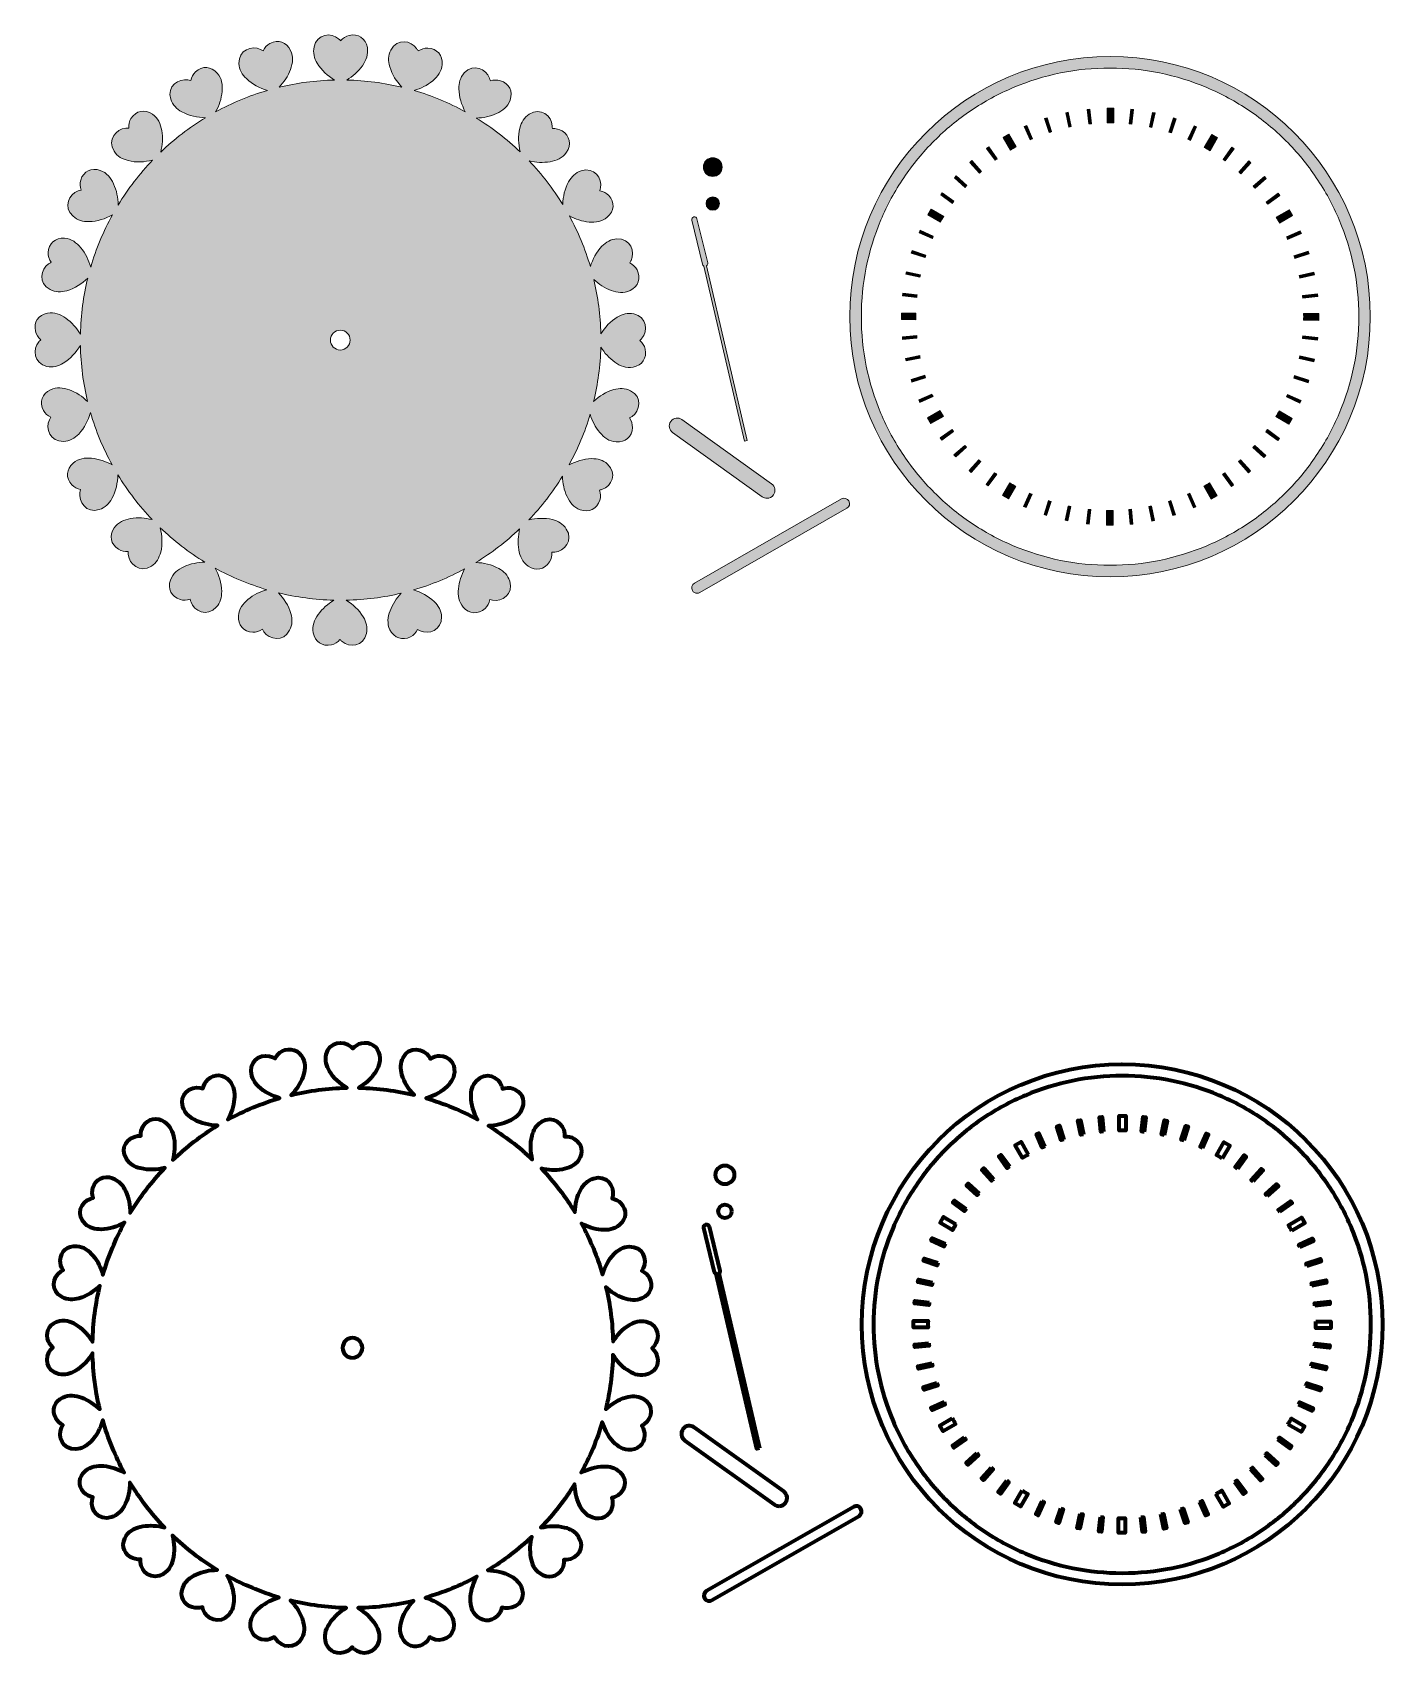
# Model space of a CAD drawing. Extents: x -499 to 2280, y -2495 to 848.
import ezdxf

# ---------------------------------------------------------------- set-up
doc = ezdxf.new("R2010")
doc.units = 0
doc.header["$MEASUREMENT"] = 0
doc.layers.add('Layer 1', color=7, linetype='Continuous', lineweight=0)

# ---------------------------------------------------------------- blocks, each defined once
blk = doc.blocks.new('Block_0')
at = {"layer": 'Layer 1', "true_color": 0x333333, "transparency": 33554687}
h = blk.add_hatch(color=250, dxfattribs=at)
h.dxf.hatch_style = 2
edge = h.paths.add_edge_path()
edge.add_spline(control_points=[(1599.1, 643.4), (1599.1, 643.4), (1589.9, 671.9), (1589.9, 671.9), (1589.9, 671.9), (1584.7, 670.2), (1584.7, 670.2), (1584.7, 670.2), (1593.9, 641.7), (1593.9, 641.7), (1595.6, 642.2), (1597.3, 642.8), (1599.1, 643.4)], knot_values=[0, 0, 0, 0, 1, 1, 1, 2, 2, 2, 3, 3, 3, 4, 4, 4, 4], degree=3, periodic=0)
h = blk.add_hatch(color=250, dxfattribs=at)
h.dxf.hatch_style = 2
edge = h.paths.add_edge_path()
edge.add_spline(control_points=[(1639.6, 653.8), (1639.6, 653.8), (1633.4, 683.2), (1633.4, 683.2), (1633.4, 683.2), (1628, 682.1), (1628, 682.1), (1628, 682.1), (1634.2, 652.6), (1634.2, 652.6), (1636, 653), (1637.8, 653.4), (1639.6, 653.8)], knot_values=[0, 0, 0, 0, 1, 1, 1, 2, 2, 2, 3, 3, 3, 4, 4, 4, 4], degree=3, periodic=0)
h = blk.add_hatch(color=250, dxfattribs=at)
h.dxf.hatch_style = 2
edge = h.paths.add_edge_path()
edge.add_spline(control_points=[(1681, 659.8), (1681, 659.8), (1677.9, 689.9), (1677.9, 689.9), (1677.9, 689.9), (1672.4, 689.3), (1672.4, 689.3), (1672.4, 689.3), (1675.5, 659.3), (1675.5, 659.3), (1677.3, 659.5), (1679.1, 659.6), (1681, 659.8)], knot_values=[0, 0, 0, 0, 1, 1, 1, 2, 2, 2, 3, 3, 3, 4, 4, 4, 4], degree=3, periodic=0)
h = blk.add_hatch(color=250, dxfattribs=at)
h.dxf.hatch_style = 2
edge = h.paths.add_edge_path()
edge.add_spline(control_points=[(1718.7, 661.6), (1721.4, 661.6), (1724.1, 661.6), (1726.8, 661.5), (1726.8, 661.5), (1726.9, 691.9), (1726.9, 691.9), (1726.9, 691.9), (1713.2, 691.9), (1713.2, 691.9), (1713.2, 691.9), (1713.1, 661.5), (1713.1, 661.5), (1714.9, 661.6), (1716.8, 661.6), (1718.7, 661.6)], knot_values=[0, 0, 0, 0, 1, 1, 1, 2, 2, 2, 3, 3, 3, 4, 4, 4, 5, 5, 5, 5], degree=3, periodic=0)
h = blk.add_hatch(color=250, dxfattribs=at)
h.dxf.hatch_style = 2
edge = h.paths.add_edge_path()
edge.add_spline(control_points=[(1764.4, 659), (1764.4, 659), (1767.7, 689.2), (1767.7, 689.2), (1767.7, 689.2), (1762.2, 689.8), (1762.2, 689.8), (1762.2, 689.8), (1758.9, 659.6), (1758.9, 659.6), (1760.8, 659.4), (1762.6, 659.2), (1764.4, 659)], knot_values=[0, 0, 0, 0, 1, 1, 1, 2, 2, 2, 3, 3, 3, 4, 4, 4, 4], degree=3, periodic=0)
h = blk.add_hatch(color=250, dxfattribs=at)
h.dxf.hatch_style = 2
edge = h.paths.add_edge_path()
edge.add_spline(control_points=[(1805.6, 652.1), (1805.6, 652.1), (1812, 681.8), (1812, 681.8), (1812, 681.8), (1806.6, 682.9), (1806.6, 682.9), (1806.6, 682.9), (1800.2, 653.2), (1800.2, 653.2), (1802, 652.9), (1803.8, 652.5), (1805.6, 652.1)], knot_values=[0, 0, 0, 0, 1, 1, 1, 2, 2, 2, 3, 3, 3, 4, 4, 4, 4], degree=3, periodic=0)
h = blk.add_hatch(color=250, dxfattribs=at)
h.dxf.hatch_style = 2
edge = h.paths.add_edge_path()
edge.add_spline(control_points=[(1845.9, 640.9), (1845.9, 640.9), (1855.4, 669.8), (1855.4, 669.8), (1855.4, 669.8), (1850.1, 671.5), (1850.1, 671.5), (1850.1, 671.5), (1840.6, 642.6), (1840.6, 642.6), (1842.4, 642), (1844.1, 641.5), (1845.9, 640.9)], knot_values=[0, 0, 0, 0, 1, 1, 1, 2, 2, 2, 3, 3, 3, 4, 4, 4, 4], degree=3, periodic=0)
h = blk.add_hatch(color=250, dxfattribs=at)
h.dxf.hatch_style = 2
edge = h.paths.add_edge_path()
edge.add_spline(control_points=[(1526.1, 612.1), (1526.1, 612.1), (1511.2, 638.1), (1511.2, 638.1), (1511.2, 638.1), (1499.2, 631.3), (1499.2, 631.3), (1499.2, 631.3), (1514.1, 605.3), (1514.1, 605.3), (1518.1, 607.6), (1522.1, 609.9), (1526.1, 612.1)], knot_values=[0, 0, 0, 0, 1, 1, 1, 2, 2, 2, 3, 3, 3, 4, 4, 4, 4], degree=3, periodic=0)
h = blk.add_hatch(color=250, dxfattribs=at)
h.dxf.hatch_style = 2
edge = h.paths.add_edge_path()
edge.add_spline(control_points=[(1559.9, 628.7), (1559.9, 628.7), (1547.8, 656.1), (1547.8, 656.1), (1547.8, 656.1), (1542.8, 653.9), (1542.8, 653.9), (1542.8, 653.9), (1554.9, 626.5), (1554.9, 626.5), (1556.5, 627.3), (1558.2, 628), (1559.9, 628.7)], knot_values=[0, 0, 0, 0, 1, 1, 1, 2, 2, 2, 3, 3, 3, 4, 4, 4, 4], degree=3, periodic=0)
h = blk.add_hatch(color=250, dxfattribs=at)
h.dxf.hatch_style = 2
edge = h.paths.add_edge_path()
edge.add_spline(control_points=[(1884.7, 625.5), (1884.7, 625.5), (1897.2, 653.3), (1897.2, 653.3), (1897.2, 653.3), (1892.2, 655.6), (1892.2, 655.6), (1892.2, 655.6), (1879.7, 627.8), (1879.7, 627.8), (1881.4, 627), (1883, 626.3), (1884.7, 625.5)], knot_values=[0, 0, 0, 0, 1, 1, 1, 2, 2, 2, 3, 3, 3, 4, 4, 4, 4], degree=3, periodic=0)
h = blk.add_hatch(color=250, dxfattribs=at)
h.dxf.hatch_style = 2
edge = h.paths.add_edge_path()
edge.add_spline(control_points=[(1925.3, 604.1), (1925.3, 604.1), (1940.7, 630.5), (1940.7, 630.5), (1940.7, 630.5), (1928.8, 637.5), (1928.8, 637.5), (1928.8, 637.5), (1913.4, 611), (1913.4, 611), (1917.4, 608.7), (1921.3, 606.4), (1925.3, 604.1)], knot_values=[0, 0, 0, 0, 1, 1, 1, 2, 2, 2, 3, 3, 3, 4, 4, 4, 4], degree=3, periodic=0)
h = blk.add_hatch(color=250, dxfattribs=at)
h.dxf.hatch_style = 2
edge = h.paths.add_edge_path()
edge.add_spline(control_points=[(1487.2, 587.7), (1487.2, 587.7), (1469.7, 611.9), (1469.7, 611.9), (1469.7, 611.9), (1465.2, 608.6), (1465.2, 608.6), (1465.2, 608.6), (1482.7, 584.4), (1482.7, 584.4), (1484.2, 585.5), (1485.7, 586.6), (1487.2, 587.7)], knot_values=[0, 0, 0, 0, 1, 1, 1, 2, 2, 2, 3, 3, 3, 4, 4, 4, 4], degree=3, periodic=0)
h = blk.add_hatch(color=250, dxfattribs=at)
h.dxf.hatch_style = 2
edge = h.paths.add_edge_path()
edge.add_spline(control_points=[(1956.5, 583.1), (1956.5, 583.1), (1974.6, 607.8), (1974.6, 607.8), (1974.6, 607.8), (1970.2, 611.1), (1970.2, 611.1), (1970.2, 611.1), (1952, 586.3), (1952, 586.3), (1953.5, 585.2), (1955, 584.1), (1956.5, 583.1)], knot_values=[0, 0, 0, 0, 1, 1, 1, 2, 2, 2, 3, 3, 3, 4, 4, 4, 4], degree=3, periodic=0)
h = blk.add_hatch(color=250, dxfattribs=at)
h.dxf.hatch_style = 2
edge = h.paths.add_edge_path()
edge.add_spline(control_points=[(1454.4, 561.6), (1454.4, 561.6), (1434.5, 583.9), (1434.5, 583.9), (1434.5, 583.9), (1430.4, 580.2), (1430.4, 580.2), (1430.4, 580.2), (1450.3, 558), (1450.3, 558), (1451.7, 559.2), (1453.1, 560.4), (1454.4, 561.6)], knot_values=[0, 0, 0, 0, 1, 1, 1, 2, 2, 2, 3, 3, 3, 4, 4, 4, 4], degree=3, periodic=0)
h = blk.add_hatch(color=250, dxfattribs=at)
h.dxf.hatch_style = 2
edge = h.paths.add_edge_path()
edge.add_spline(control_points=[(1988.6, 556.4), (1988.6, 556.4), (2009.3, 579.3), (2009.3, 579.3), (2009.3, 579.3), (2005.2, 583), (2005.2, 583), (2005.2, 583), (1984.6, 560.1), (1984.6, 560.1), (1985.9, 558.9), (1987.3, 557.7), (1988.6, 556.4)], knot_values=[0, 0, 0, 0, 1, 1, 1, 2, 2, 2, 3, 3, 3, 4, 4, 4, 4], degree=3, periodic=0)
h = blk.add_hatch(color=250, dxfattribs=at)
h.dxf.hatch_style = 2
edge = h.paths.add_edge_path()
edge.add_spline(control_points=[(1424.6, 532.3), (1424.6, 532.3), (1402.5, 552.3), (1402.5, 552.3), (1402.5, 552.3), (1398.8, 548.2), (1398.8, 548.2), (1398.8, 548.2), (1420.9, 528.2), (1420.9, 528.2), (1422.1, 529.6), (1423.3, 531), (1424.6, 532.3)], knot_values=[0, 0, 0, 0, 1, 1, 1, 2, 2, 2, 3, 3, 3, 4, 4, 4, 4], degree=3, periodic=0)
h = blk.add_hatch(color=250, dxfattribs=at)
h.dxf.hatch_style = 2
edge = h.paths.add_edge_path()
edge.add_spline(control_points=[(2017.9, 526.7), (2017.9, 526.7), (2040.9, 547.2), (2040.9, 547.2), (2040.9, 547.2), (2037.2, 551.3), (2037.2, 551.3), (2037.2, 551.3), (2014.2, 530.8), (2014.2, 530.8), (2015.4, 529.4), (2016.7, 528), (2017.9, 526.7)], knot_values=[0, 0, 0, 0, 1, 1, 1, 2, 2, 2, 3, 3, 3, 4, 4, 4, 4], degree=3, periodic=0)
h = blk.add_hatch(color=250, dxfattribs=at)
h.dxf.hatch_style = 2
edge = h.paths.add_edge_path()
edge.add_spline(control_points=[(1397.9, 500.1), (1397.9, 500.1), (1373.9, 517.6), (1373.9, 517.6), (1373.9, 517.6), (1370.7, 513.2), (1370.7, 513.2), (1370.7, 513.2), (1394.7, 495.6), (1394.7, 495.6), (1395.7, 497.1), (1396.8, 498.6), (1397.9, 500.1)], knot_values=[0, 0, 0, 0, 1, 1, 1, 2, 2, 2, 3, 3, 3, 4, 4, 4, 4], degree=3, periodic=0)
h = blk.add_hatch(color=250, dxfattribs=at)
h.dxf.hatch_style = 2
edge = h.paths.add_edge_path()
edge.add_spline(control_points=[(2043.9, 494), (2043.9, 494), (2068.9, 512), (2068.9, 512), (2068.9, 512), (2065.6, 516.5), (2065.6, 516.5), (2065.6, 516.5), (2040.6, 498.5), (2040.6, 498.5), (2041.7, 497), (2042.8, 495.5), (2043.9, 494)], knot_values=[0, 0, 0, 0, 1, 1, 1, 2, 2, 2, 3, 3, 3, 4, 4, 4, 4], degree=3, periodic=0)
h = blk.add_hatch(color=250, dxfattribs=at)
h.dxf.hatch_style = 2
edge = h.paths.add_edge_path()
edge.add_spline(control_points=[(1376.9, 468.7), (1376.9, 468.7), (1351.2, 483.7), (1351.2, 483.7), (1351.2, 483.7), (1344.3, 471.8), (1344.3, 471.8), (1344.3, 471.8), (1370, 456.8), (1370, 456.8), (1372.2, 460.8), (1374.5, 464.8), (1376.9, 468.7)], knot_values=[0, 0, 0, 0, 1, 1, 1, 2, 2, 2, 3, 3, 3, 4, 4, 4, 4], degree=3, periodic=0)
h = blk.add_hatch(color=250, dxfattribs=at)
h.dxf.hatch_style = 2
edge = h.paths.add_edge_path()
edge.add_spline(control_points=[(2068.3, 455.2), (2068.3, 455.2), (2095.1, 470.6), (2095.1, 470.6), (2095.1, 470.6), (2088.3, 482.5), (2088.3, 482.5), (2088.3, 482.5), (2061.4, 467.1), (2061.4, 467.1), (2063.8, 463.2), (2066.1, 459.2), (2068.3, 455.2)], knot_values=[0, 0, 0, 0, 1, 1, 1, 2, 2, 2, 3, 3, 3, 4, 4, 4, 4], degree=3, periodic=0)
h = blk.add_hatch(color=250, dxfattribs=at)
h.dxf.hatch_style = 2
edge = h.paths.add_edge_path()
edge.add_spline(control_points=[(1355.4, 428.1), (1355.4, 428.1), (1328.4, 440.2), (1328.4, 440.2), (1328.4, 440.2), (1326.1, 435.2), (1326.1, 435.2), (1326.1, 435.2), (1353.2, 423.1), (1353.2, 423.1), (1353.9, 424.7), (1354.6, 426.4), (1355.4, 428.1)], knot_values=[0, 0, 0, 0, 1, 1, 1, 2, 2, 2, 3, 3, 3, 4, 4, 4, 4], degree=3, periodic=0)
h = blk.add_hatch(color=250, dxfattribs=at)
h.dxf.hatch_style = 2
edge = h.paths.add_edge_path()
edge.add_spline(control_points=[(2084.9, 421.5), (2084.9, 421.5), (2113.1, 433.9), (2113.1, 433.9), (2113.1, 433.9), (2110.9, 439), (2110.9, 439), (2110.9, 439), (2082.7, 426.5), (2082.7, 426.5), (2083.5, 424.8), (2084.2, 423.1), (2084.9, 421.5)], knot_values=[0, 0, 0, 0, 1, 1, 1, 2, 2, 2, 3, 3, 3, 4, 4, 4, 4], degree=3, periodic=0)
h = blk.add_hatch(color=250, dxfattribs=at)
h.dxf.hatch_style = 2
edge = h.paths.add_edge_path()
edge.add_spline(control_points=[(1340, 389.2), (1340, 389.2), (1312, 398.4), (1312, 398.4), (1312, 398.4), (1310.2, 393.1), (1310.2, 393.1), (1310.2, 393.1), (1338.3, 383.9), (1338.3, 383.9), (1338.9, 385.7), (1339.4, 387.4), (1340, 389.2)], knot_values=[0, 0, 0, 0, 1, 1, 1, 2, 2, 2, 3, 3, 3, 4, 4, 4, 4], degree=3, periodic=0)
h = blk.add_hatch(color=250, dxfattribs=at)
h.dxf.hatch_style = 2
edge = h.paths.add_edge_path()
edge.add_spline(control_points=[(2099.5, 382.4), (2099.5, 382.4), (2128.9, 391.8), (2128.9, 391.8), (2128.9, 391.8), (2127.2, 397.1), (2127.2, 397.1), (2127.2, 397.1), (2097.8, 387.6), (2097.8, 387.6), (2098.4, 385.9), (2099, 384.1), (2099.5, 382.4)], knot_values=[0, 0, 0, 0, 1, 1, 1, 2, 2, 2, 3, 3, 3, 4, 4, 4, 4], degree=3, periodic=0)
h = blk.add_hatch(color=250, dxfattribs=at)
h.dxf.hatch_style = 2
edge = h.paths.add_edge_path()
edge.add_spline(control_points=[(1328.9, 348.8), (1328.9, 348.8), (1300, 355), (1300, 355), (1300, 355), (1298.8, 349.7), (1298.8, 349.7), (1298.8, 349.7), (1327.7, 343.4), (1327.7, 343.4), (1328.1, 345.2), (1328.5, 347), (1328.9, 348.8)], knot_values=[0, 0, 0, 0, 1, 1, 1, 2, 2, 2, 3, 3, 3, 4, 4, 4, 4], degree=3, periodic=0)
h = blk.add_hatch(color=250, dxfattribs=at)
h.dxf.hatch_style = 2
edge = h.paths.add_edge_path()
edge.add_spline(control_points=[(2109.9, 342), (2109.9, 342), (2140.2, 348.3), (2140.2, 348.3), (2140.2, 348.3), (2139.1, 353.7), (2139.1, 353.7), (2139.1, 353.7), (2108.8, 347.4), (2108.8, 347.4), (2109.2, 345.6), (2109.6, 343.8), (2109.9, 342)], knot_values=[0, 0, 0, 0, 1, 1, 1, 2, 2, 2, 3, 3, 3, 4, 4, 4, 4], degree=3, periodic=0)
h = blk.add_hatch(color=250, dxfattribs=at)
h.dxf.hatch_style = 2
edge = h.paths.add_edge_path()
edge.add_spline(control_points=[(1322, 307.5), (1322, 307.5), (1292.6, 310.7), (1292.6, 310.7), (1292.6, 310.7), (1292, 305.2), (1292, 305.2), (1292, 305.2), (1321.4, 302), (1321.4, 302), (1321.6, 303.9), (1321.8, 305.7), (1322, 307.5)], knot_values=[0, 0, 0, 0, 1, 1, 1, 2, 2, 2, 3, 3, 3, 4, 4, 4, 4], degree=3, periodic=0)
h = blk.add_hatch(color=250, dxfattribs=at)
h.dxf.hatch_style = 2
edge = h.paths.add_edge_path()
edge.add_spline(control_points=[(2116, 300.7), (2116, 300.7), (2146.9, 303.9), (2146.9, 303.9), (2146.9, 303.9), (2146.3, 309.3), (2146.3, 309.3), (2146.3, 309.3), (2115.5, 306.2), (2115.5, 306.2), (2115.7, 304.4), (2115.9, 302.5), (2116, 300.7)], knot_values=[0, 0, 0, 0, 1, 1, 1, 2, 2, 2, 3, 3, 3, 4, 4, 4, 4], degree=3, periodic=0)
h = blk.add_hatch(color=250, dxfattribs=at)
h.dxf.hatch_style = 2
edge = h.paths.add_edge_path()
edge.add_spline(control_points=[(1319.5, 262.4), (1319.5, 264.9), (1319.5, 267.4), (1319.6, 269.9), (1319.6, 269.9), (1289.9, 269.9), (1289.9, 269.9), (1289.9, 269.9), (1289.8, 256.2), (1289.8, 256.2), (1289.8, 256.2), (1319.5, 256.1), (1319.5, 256.1), (1319.5, 258.2), (1319.5, 260.3), (1319.5, 262.4)], knot_values=[0, 0, 0, 0, 1, 1, 1, 2, 2, 2, 3, 3, 3, 4, 4, 4, 5, 5, 5, 5], degree=3, periodic=0)
h = blk.add_hatch(color=250, dxfattribs=at)
h.dxf.hatch_style = 2
edge = h.paths.add_edge_path()
edge.add_spline(control_points=[(2117.8, 268.7), (2117.8, 266.6), (2117.9, 264.5), (2117.9, 262.4), (2117.9, 259.9), (2117.8, 257.4), (2117.8, 254.9), (2117.8, 254.9), (2148.9, 254.8), (2148.9, 254.8), (2148.9, 254.8), (2148.9, 268.6), (2148.9, 268.6), (2148.9, 268.6), (2117.8, 268.7), (2117.8, 268.7)], knot_values=[0, 0, 0, 0, 1, 1, 1, 2, 2, 2, 3, 3, 3, 4, 4, 4, 5, 5, 5, 5], degree=3, periodic=0)
h = blk.add_hatch(color=250, dxfattribs=at)
h.dxf.hatch_style = 2
edge = h.paths.add_edge_path()
edge.add_spline(control_points=[(1321.3, 223.9), (1321.3, 223.9), (1291.9, 220.9), (1291.9, 220.9), (1291.9, 220.9), (1292.4, 215.4), (1292.4, 215.4), (1292.4, 215.4), (1321.9, 218.4), (1321.9, 218.4), (1321.7, 220.2), (1321.5, 222.1), (1321.3, 223.9)], knot_values=[0, 0, 0, 0, 1, 1, 1, 2, 2, 2, 3, 3, 3, 4, 4, 4, 4], degree=3, periodic=0)
h = blk.add_hatch(color=250, dxfattribs=at)
h.dxf.hatch_style = 2
edge = h.paths.add_edge_path()
edge.add_spline(control_points=[(2115.4, 217.4), (2115.4, 217.4), (2146.2, 214.1), (2146.2, 214.1), (2146.2, 214.1), (2146.7, 219.5), (2146.7, 219.5), (2146.7, 219.5), (2115.9, 222.9), (2115.9, 222.9), (2115.8, 221), (2115.6, 219.2), (2115.4, 217.4)], knot_values=[0, 0, 0, 0, 1, 1, 1, 2, 2, 2, 3, 3, 3, 4, 4, 4, 4], degree=3, periodic=0)
h = blk.add_hatch(color=250, dxfattribs=at)
h.dxf.hatch_style = 2
edge = h.paths.add_edge_path()
edge.add_spline(control_points=[(1327.5, 182.5), (1327.5, 182.5), (1298.5, 176.4), (1298.5, 176.4), (1298.5, 176.4), (1299.7, 171.1), (1299.7, 171.1), (1299.7, 171.1), (1328.6, 177.1), (1328.6, 177.1), (1328.2, 178.9), (1327.8, 180.7), (1327.5, 182.5)], knot_values=[0, 0, 0, 0, 1, 1, 1, 2, 2, 2, 3, 3, 3, 4, 4, 4, 4], degree=3, periodic=0)
h = blk.add_hatch(color=250, dxfattribs=at)
h.dxf.hatch_style = 2
edge = h.paths.add_edge_path()
edge.add_spline(control_points=[(2108.5, 176.2), (2108.5, 176.2), (2138.8, 169.7), (2138.8, 169.7), (2138.8, 169.7), (2139.9, 175.1), (2139.9, 175.1), (2139.9, 175.1), (2109.7, 181.6), (2109.7, 181.6), (2109.3, 179.8), (2108.9, 178), (2108.5, 176.2)], knot_values=[0, 0, 0, 0, 1, 1, 1, 2, 2, 2, 3, 3, 3, 4, 4, 4, 4], degree=3, periodic=0)
h = blk.add_hatch(color=250, dxfattribs=at)
h.dxf.hatch_style = 2
edge = h.paths.add_edge_path()
edge.add_spline(control_points=[(1338, 142), (1338, 142), (1309.8, 132.9), (1309.8, 132.9), (1309.8, 132.9), (1311.5, 127.7), (1311.5, 127.7), (1311.5, 127.7), (1339.7, 136.7), (1339.7, 136.7), (1339.1, 138.5), (1338.5, 140.2), (1338, 142)], knot_values=[0, 0, 0, 0, 1, 1, 1, 2, 2, 2, 3, 3, 3, 4, 4, 4, 4], degree=3, periodic=0)
h = blk.add_hatch(color=250, dxfattribs=at)
h.dxf.hatch_style = 2
edge = h.paths.add_edge_path()
edge.add_spline(control_points=[(2097.5, 136), (2097.5, 136), (2126.8, 126.4), (2126.8, 126.4), (2126.8, 126.4), (2128.5, 131.6), (2128.5, 131.6), (2128.5, 131.6), (2099.2, 141.3), (2099.2, 141.3), (2098.6, 139.5), (2098, 137.8), (2097.5, 136)], knot_values=[0, 0, 0, 0, 1, 1, 1, 2, 2, 2, 3, 3, 3, 4, 4, 4, 4], degree=3, periodic=0)
h = blk.add_hatch(color=250, dxfattribs=at)
h.dxf.hatch_style = 2
edge = h.paths.add_edge_path()
edge.add_spline(control_points=[(1352.7, 102.8), (1352.7, 102.8), (1325.6, 90.8), (1325.6, 90.8), (1325.6, 90.8), (1327.8, 85.8), (1327.8, 85.8), (1327.8, 85.8), (1354.9, 97.7), (1354.9, 97.7), (1354.1, 99.4), (1353.4, 101.1), (1352.7, 102.8)], knot_values=[0, 0, 0, 0, 1, 1, 1, 2, 2, 2, 3, 3, 3, 4, 4, 4, 4], degree=3, periodic=0)
h = blk.add_hatch(color=250, dxfattribs=at)
h.dxf.hatch_style = 2
edge = h.paths.add_edge_path()
edge.add_spline(control_points=[(2082.2, 97.2), (2082.2, 97.2), (2110.3, 84.5), (2110.3, 84.5), (2110.3, 84.5), (2112.6, 89.6), (2112.6, 89.6), (2112.6, 89.6), (2084.4, 102.2), (2084.4, 102.2), (2083.7, 100.5), (2083, 98.8), (2082.2, 97.2)], knot_values=[0, 0, 0, 0, 1, 1, 1, 2, 2, 2, 3, 3, 3, 4, 4, 4, 4], degree=3, periodic=0)
h = blk.add_hatch(color=250, dxfattribs=at)
h.dxf.hatch_style = 2
edge = h.paths.add_edge_path()
edge.add_spline(control_points=[(1369.4, 69), (1369.4, 69), (1343.6, 54.2), (1343.6, 54.2), (1343.6, 54.2), (1350.5, 42.2), (1350.5, 42.2), (1350.5, 42.2), (1376.3, 57), (1376.3, 57), (1373.9, 61), (1371.6, 64.9), (1369.4, 69)], knot_values=[0, 0, 0, 0, 1, 1, 1, 2, 2, 2, 3, 3, 3, 4, 4, 4, 4], degree=3, periodic=0)
h = blk.add_hatch(color=250, dxfattribs=at)
h.dxf.hatch_style = 2
edge = h.paths.add_edge_path()
edge.add_spline(control_points=[(2060.8, 56.6), (2060.8, 56.6), (2087.5, 41.1), (2087.5, 41.1), (2087.5, 41.1), (2094.4, 53), (2094.4, 53), (2094.4, 53), (2067.7, 68.5), (2067.7, 68.5), (2065.5, 64.5), (2063.2, 60.5), (2060.8, 56.6)], knot_values=[0, 0, 0, 0, 1, 1, 1, 2, 2, 2, 3, 3, 3, 4, 4, 4, 4], degree=3, periodic=0)
h = blk.add_hatch(color=250, dxfattribs=at)
h.dxf.hatch_style = 2
edge = h.paths.add_edge_path()
edge.add_spline(control_points=[(1394, 30.1), (1394, 30.1), (1369.9, 12.7), (1369.9, 12.7), (1369.9, 12.7), (1373.1, 8.2), (1373.1, 8.2), (1373.1, 8.2), (1397.2, 25.7), (1397.2, 25.7), (1396.1, 27.1), (1395.1, 28.6), (1394, 30.1)], knot_values=[0, 0, 0, 0, 1, 1, 1, 2, 2, 2, 3, 3, 3, 4, 4, 4, 4], degree=3, periodic=0)
h = blk.add_hatch(color=250, dxfattribs=at)
h.dxf.hatch_style = 2
edge = h.paths.add_edge_path()
edge.add_spline(control_points=[(2039.9, 25.4), (2039.9, 25.4), (2064.8, 7.1), (2064.8, 7.1), (2064.8, 7.1), (2068.1, 11.6), (2068.1, 11.6), (2068.1, 11.6), (2043.2, 29.8), (2043.2, 29.8), (2042.1, 28.3), (2041, 26.8), (2039.9, 25.4)], knot_values=[0, 0, 0, 0, 1, 1, 1, 2, 2, 2, 3, 3, 3, 4, 4, 4, 4], degree=3, periodic=0)
h = blk.add_hatch(color=250, dxfattribs=at)
h.dxf.hatch_style = 2
edge = h.paths.add_edge_path()
edge.add_spline(control_points=[(1420.1, -2.6), (1420.1, -2.6), (1397.9, -22.5), (1397.9, -22.5), (1397.9, -22.5), (1401.6, -26.6), (1401.6, -26.6), (1401.6, -26.6), (1423.8, -6.7), (1423.8, -6.7), (1422.5, -5.3), (1421.3, -3.9), (1420.1, -2.6)], knot_values=[0, 0, 0, 0, 1, 1, 1, 2, 2, 2, 3, 3, 3, 4, 4, 4, 4], degree=3, periodic=0)
h = blk.add_hatch(color=250, dxfattribs=at)
h.dxf.hatch_style = 2
edge = h.paths.add_edge_path()
edge.add_spline(control_points=[(1449.5, -32.4), (1449.5, -32.4), (1429.4, -54.5), (1429.4, -54.5), (1429.4, -54.5), (1433.5, -58.2), (1433.5, -58.2), (1433.5, -58.2), (1453.6, -36.1), (1453.6, -36.1), (1452.2, -34.8), (1450.8, -33.6), (1449.5, -32.4)], knot_values=[0, 0, 0, 0, 1, 1, 1, 2, 2, 2, 3, 3, 3, 4, 4, 4, 4], degree=3, periodic=0)
h = blk.add_hatch(color=250, dxfattribs=at)
h.dxf.hatch_style = 2
edge = h.paths.add_edge_path()
edge.add_spline(control_points=[(1983.7, -36.2), (1983.7, -36.2), (2004.2, -59.1), (2004.2, -59.1), (2004.2, -59.1), (2008.3, -55.4), (2008.3, -55.4), (2008.3, -55.4), (1987.8, -32.5), (1987.8, -32.5), (1986.4, -33.7), (1985, -34.9), (1983.7, -36.2)], knot_values=[0, 0, 0, 0, 1, 1, 1, 2, 2, 2, 3, 3, 3, 4, 4, 4, 4], degree=3, periodic=0)
h = blk.add_hatch(color=250, dxfattribs=at)
h.dxf.hatch_style = 2
edge = h.paths.add_edge_path()
edge.add_spline(control_points=[(2013.4, -6.9), (2013.4, -6.9), (2036.2, -27.6), (2036.2, -27.6), (2036.2, -27.6), (2039.9, -23.5), (2039.9, -23.5), (2039.9, -23.5), (2017.1, -2.8), (2017.1, -2.8), (2015.9, -4.1), (2014.6, -5.5), (2013.4, -6.9)], knot_values=[0, 0, 0, 0, 1, 1, 1, 2, 2, 2, 3, 3, 3, 4, 4, 4, 4], degree=3, periodic=0)
h = blk.add_hatch(color=250, dxfattribs=at)
h.dxf.hatch_style = 2
edge = h.paths.add_edge_path()
edge.add_spline(control_points=[(1481.8, -58.9), (1481.8, -58.9), (1464.1, -83.1), (1464.1, -83.1), (1464.1, -83.1), (1468.6, -86.3), (1468.6, -86.3), (1468.6, -86.3), (1486.2, -62.2), (1486.2, -62.2), (1484.7, -61.1), (1483.3, -60), (1481.8, -58.9)], knot_values=[0, 0, 0, 0, 1, 1, 1, 2, 2, 2, 3, 3, 3, 4, 4, 4, 4], degree=3, periodic=0)
h = blk.add_hatch(color=250, dxfattribs=at)
h.dxf.hatch_style = 2
edge = h.paths.add_edge_path()
edge.add_spline(control_points=[(1951.1, -62.2), (1951.1, -62.2), (1969, -87.1), (1969, -87.1), (1969, -87.1), (1973.5, -83.9), (1973.5, -83.9), (1973.5, -83.9), (1955.5, -59), (1955.5, -59), (1954, -60.1), (1952.6, -61.2), (1951.1, -62.2)], knot_values=[0, 0, 0, 0, 1, 1, 1, 2, 2, 2, 3, 3, 3, 4, 4, 4, 4], degree=3, periodic=0)
h = blk.add_hatch(color=250, dxfattribs=at)
h.dxf.hatch_style = 2
edge = h.paths.add_edge_path()
edge.add_spline(control_points=[(1513.1, -79.9), (1513.1, -79.9), (1498.1, -105.8), (1498.1, -105.8), (1498.1, -105.8), (1510, -112.7), (1510, -112.7), (1510, -112.7), (1525.1, -86.8), (1525.1, -86.8), (1521, -84.5), (1517.1, -82.3), (1513.1, -79.9)], knot_values=[0, 0, 0, 0, 1, 1, 1, 2, 2, 2, 3, 3, 3, 4, 4, 4, 4], degree=3, periodic=0)
h = blk.add_hatch(color=250, dxfattribs=at)
h.dxf.hatch_style = 2
edge = h.paths.add_edge_path()
edge.add_spline(control_points=[(1912.3, -86.8), (1912.3, -86.8), (1927.6, -113.4), (1927.6, -113.4), (1927.6, -113.4), (1939.5, -106.5), (1939.5, -106.5), (1939.5, -106.5), (1924.2, -79.9), (1924.2, -79.9), (1920.3, -82.2), (1916.3, -84.5), (1912.3, -86.8)], knot_values=[0, 0, 0, 0, 1, 1, 1, 2, 2, 2, 3, 3, 3, 4, 4, 4, 4], degree=3, periodic=0)
h = blk.add_hatch(color=250, dxfattribs=at)
h.dxf.hatch_style = 2
edge = h.paths.add_edge_path()
edge.add_spline(control_points=[(1553.8, -101.3), (1553.8, -101.3), (1541.5, -128.6), (1541.5, -128.6), (1541.5, -128.6), (1546.6, -130.8), (1546.6, -130.8), (1546.6, -130.8), (1558.8, -103.5), (1558.8, -103.5), (1557.2, -102.8), (1555.5, -102), (1553.8, -101.3)], knot_values=[0, 0, 0, 0, 1, 1, 1, 2, 2, 2, 3, 3, 3, 4, 4, 4, 4], degree=3, periodic=0)
h = blk.add_hatch(color=250, dxfattribs=at)
h.dxf.hatch_style = 2
edge = h.paths.add_edge_path()
edge.add_spline(control_points=[(1592.7, -116.5), (1592.7, -116.5), (1583.4, -145), (1583.4, -145), (1583.4, -145), (1588.6, -146.8), (1588.6, -146.8), (1588.6, -146.8), (1598, -118.2), (1598, -118.2), (1596.2, -117.7), (1594.5, -117.1), (1592.7, -116.5)], knot_values=[0, 0, 0, 0, 1, 1, 1, 2, 2, 2, 3, 3, 3, 4, 4, 4, 4], degree=3, periodic=0)
h = blk.add_hatch(color=250, dxfattribs=at)
h.dxf.hatch_style = 2
edge = h.paths.add_edge_path()
edge.add_spline(control_points=[(1633.1, -127.6), (1633.1, -127.6), (1626.7, -157), (1626.7, -157), (1626.7, -157), (1632.1, -158.2), (1632.1, -158.2), (1632.1, -158.2), (1638.4, -128.8), (1638.4, -128.8), (1636.6, -128.4), (1634.9, -128), (1633.1, -127.6)], knot_values=[0, 0, 0, 0, 1, 1, 1, 2, 2, 2, 3, 3, 3, 4, 4, 4, 4], degree=3, periodic=0)
h = blk.add_hatch(color=250, dxfattribs=at)
h.dxf.hatch_style = 2
edge = h.paths.add_edge_path()
edge.add_spline(control_points=[(1799.1, -128.7), (1799.1, -128.7), (1805.3, -158.5), (1805.3, -158.5), (1805.3, -158.5), (1810.7, -157.3), (1810.7, -157.3), (1810.7, -157.3), (1804.5, -127.6), (1804.5, -127.6), (1802.7, -127.9), (1800.9, -128.4), (1799.1, -128.7)], knot_values=[0, 0, 0, 0, 1, 1, 1, 2, 2, 2, 3, 3, 3, 4, 4, 4, 4], degree=3, periodic=0)
h = blk.add_hatch(color=250, dxfattribs=at)
h.dxf.hatch_style = 2
edge = h.paths.add_edge_path()
edge.add_spline(control_points=[(1839.5, -118.2), (1839.5, -118.2), (1848.8, -147.2), (1848.8, -147.2), (1848.8, -147.2), (1854.1, -145.5), (1854.1, -145.5), (1854.1, -145.5), (1844.7, -116.5), (1844.7, -116.5), (1843, -117.1), (1841.3, -117.6), (1839.5, -118.2)], knot_values=[0, 0, 0, 0, 1, 1, 1, 2, 2, 2, 3, 3, 3, 4, 4, 4, 4], degree=3, periodic=0)
h = blk.add_hatch(color=250, dxfattribs=at)
h.dxf.hatch_style = 2
edge = h.paths.add_edge_path()
edge.add_spline(control_points=[(1878.6, -103.5), (1878.6, -103.5), (1890.9, -131.4), (1890.9, -131.4), (1890.9, -131.4), (1896, -129.2), (1896, -129.2), (1896, -129.2), (1883.6, -101.2), (1883.6, -101.2), (1882, -102), (1880.3, -102.7), (1878.6, -103.5)], knot_values=[0, 0, 0, 0, 1, 1, 1, 2, 2, 2, 3, 3, 3, 4, 4, 4, 4], degree=3, periodic=0)
h = blk.add_hatch(color=250, dxfattribs=at)
h.dxf.hatch_style = 2
edge = h.paths.add_edge_path()
edge.add_spline(control_points=[(1674.3, -134.4), (1674.3, -134.4), (1671, -164.4), (1671, -164.4), (1671, -164.4), (1676.5, -165), (1676.5, -165), (1676.5, -165), (1679.8, -134.9), (1679.8, -134.9), (1678, -134.8), (1676.1, -134.6), (1674.3, -134.4)], knot_values=[0, 0, 0, 0, 1, 1, 1, 2, 2, 2, 3, 3, 3, 4, 4, 4, 4], degree=3, periodic=0)
h = blk.add_hatch(color=250, dxfattribs=at)
h.dxf.hatch_style = 2
edge = h.paths.add_edge_path()
edge.add_spline(control_points=[(1718.7, -136.8), (1716.4, -136.8), (1714.2, -136.8), (1711.9, -136.7), (1711.9, -136.7), (1711.8, -167.1), (1711.8, -167.1), (1711.8, -167.1), (1725.6, -167.2), (1725.6, -167.2), (1725.6, -167.2), (1725.7, -136.7), (1725.7, -136.7), (1723.3, -136.8), (1721, -136.8), (1718.7, -136.8)], knot_values=[0, 0, 0, 0, 1, 1, 1, 2, 2, 2, 3, 3, 3, 4, 4, 4, 5, 5, 5, 5], degree=3, periodic=0)
h = blk.add_hatch(color=250, dxfattribs=at)
h.dxf.hatch_style = 2
edge = h.paths.add_edge_path()
edge.add_spline(control_points=[(1757.8, -134.9), (1757.8, -134.9), (1760.8, -165.1), (1760.8, -165.1), (1760.8, -165.1), (1766.3, -164.6), (1766.3, -164.6), (1766.3, -164.6), (1763.2, -134.3), (1763.2, -134.3), (1761.4, -134.5), (1759.6, -134.7), (1757.8, -134.9)], knot_values=[0, 0, 0, 0, 1, 1, 1, 2, 2, 2, 3, 3, 3, 4, 4, 4, 4], degree=3, periodic=0)
at = {"layer": 'Layer 1'}
for points, knots in [([(1599.1, 643.4), (1599.1, 643.4), (1589.9, 671.9), (1589.9, 671.9), (1589.9, 671.9), (1584.7, 670.2), (1584.7, 670.2), (1584.7, 670.2), (1593.9, 641.7), (1593.9, 641.7), (1595.6, 642.2), (1597.3, 642.8), (1599.1, 643.4)], [0, 0, 0, 0, 1, 1, 1, 2, 2, 2, 3, 3, 3, 4, 4, 4, 4]), ([(1639.6, 653.8), (1639.6, 653.8), (1633.4, 683.2), (1633.4, 683.2), (1633.4, 683.2), (1628, 682.1), (1628, 682.1), (1628, 682.1), (1634.2, 652.6), (1634.2, 652.6), (1636, 653), (1637.8, 653.4), (1639.6, 653.8)], [0, 0, 0, 0, 1, 1, 1, 2, 2, 2, 3, 3, 3, 4, 4, 4, 4]), ([(1681, 659.8), (1681, 659.8), (1677.9, 689.9), (1677.9, 689.9), (1677.9, 689.9), (1672.4, 689.3), (1672.4, 689.3), (1672.4, 689.3), (1675.5, 659.3), (1675.5, 659.3), (1677.3, 659.5), (1679.1, 659.6), (1681, 659.8)], [0, 0, 0, 0, 1, 1, 1, 2, 2, 2, 3, 3, 3, 4, 4, 4, 4]), ([(1718.7, 661.6), (1721.4, 661.6), (1724.1, 661.6), (1726.8, 661.5), (1726.8, 661.5), (1726.9, 691.9), (1726.9, 691.9), (1726.9, 691.9), (1713.2, 691.9), (1713.2, 691.9), (1713.2, 691.9), (1713.1, 661.5), (1713.1, 661.5), (1714.9, 661.6), (1716.8, 661.6), (1718.7, 661.6)], [0, 0, 0, 0, 1, 1, 1, 2, 2, 2, 3, 3, 3, 4, 4, 4, 5, 5, 5, 5]), ([(1764.4, 659), (1764.4, 659), (1767.7, 689.2), (1767.7, 689.2), (1767.7, 689.2), (1762.2, 689.8), (1762.2, 689.8), (1762.2, 689.8), (1758.9, 659.6), (1758.9, 659.6), (1760.8, 659.4), (1762.6, 659.2), (1764.4, 659)], [0, 0, 0, 0, 1, 1, 1, 2, 2, 2, 3, 3, 3, 4, 4, 4, 4]), ([(1805.6, 652.1), (1805.6, 652.1), (1812, 681.8), (1812, 681.8), (1812, 681.8), (1806.6, 682.9), (1806.6, 682.9), (1806.6, 682.9), (1800.2, 653.2), (1800.2, 653.2), (1802, 652.9), (1803.8, 652.5), (1805.6, 652.1)], [0, 0, 0, 0, 1, 1, 1, 2, 2, 2, 3, 3, 3, 4, 4, 4, 4]), ([(1845.9, 640.9), (1845.9, 640.9), (1855.4, 669.8), (1855.4, 669.8), (1855.4, 669.8), (1850.1, 671.5), (1850.1, 671.5), (1850.1, 671.5), (1840.6, 642.6), (1840.6, 642.6), (1842.4, 642), (1844.1, 641.5), (1845.9, 640.9)], [0, 0, 0, 0, 1, 1, 1, 2, 2, 2, 3, 3, 3, 4, 4, 4, 4]), ([(1526.1, 612.1), (1526.1, 612.1), (1511.2, 638.1), (1511.2, 638.1), (1511.2, 638.1), (1499.2, 631.3), (1499.2, 631.3), (1499.2, 631.3), (1514.1, 605.3), (1514.1, 605.3), (1518.1, 607.6), (1522.1, 609.9), (1526.1, 612.1)], [0, 0, 0, 0, 1, 1, 1, 2, 2, 2, 3, 3, 3, 4, 4, 4, 4]), ([(1559.9, 628.7), (1559.9, 628.7), (1547.8, 656.1), (1547.8, 656.1), (1547.8, 656.1), (1542.8, 653.9), (1542.8, 653.9), (1542.8, 653.9), (1554.9, 626.5), (1554.9, 626.5), (1556.5, 627.3), (1558.2, 628), (1559.9, 628.7)], [0, 0, 0, 0, 1, 1, 1, 2, 2, 2, 3, 3, 3, 4, 4, 4, 4]), ([(1884.7, 625.5), (1884.7, 625.5), (1897.2, 653.3), (1897.2, 653.3), (1897.2, 653.3), (1892.2, 655.6), (1892.2, 655.6), (1892.2, 655.6), (1879.7, 627.8), (1879.7, 627.8), (1881.4, 627), (1883, 626.3), (1884.7, 625.5)], [0, 0, 0, 0, 1, 1, 1, 2, 2, 2, 3, 3, 3, 4, 4, 4, 4]), ([(1925.3, 604.1), (1925.3, 604.1), (1940.7, 630.5), (1940.7, 630.5), (1940.7, 630.5), (1928.8, 637.5), (1928.8, 637.5), (1928.8, 637.5), (1913.4, 611), (1913.4, 611), (1917.4, 608.7), (1921.3, 606.4), (1925.3, 604.1)], [0, 0, 0, 0, 1, 1, 1, 2, 2, 2, 3, 3, 3, 4, 4, 4, 4]), ([(1487.2, 587.7), (1487.2, 587.7), (1469.7, 611.9), (1469.7, 611.9), (1469.7, 611.9), (1465.2, 608.6), (1465.2, 608.6), (1465.2, 608.6), (1482.7, 584.4), (1482.7, 584.4), (1484.2, 585.5), (1485.7, 586.6), (1487.2, 587.7)], [0, 0, 0, 0, 1, 1, 1, 2, 2, 2, 3, 3, 3, 4, 4, 4, 4]), ([(1956.5, 583.1), (1956.5, 583.1), (1974.6, 607.8), (1974.6, 607.8), (1974.6, 607.8), (1970.2, 611.1), (1970.2, 611.1), (1970.2, 611.1), (1952, 586.3), (1952, 586.3), (1953.5, 585.2), (1955, 584.1), (1956.5, 583.1)], [0, 0, 0, 0, 1, 1, 1, 2, 2, 2, 3, 3, 3, 4, 4, 4, 4]), ([(1454.4, 561.6), (1454.4, 561.6), (1434.5, 583.9), (1434.5, 583.9), (1434.5, 583.9), (1430.4, 580.2), (1430.4, 580.2), (1430.4, 580.2), (1450.3, 558), (1450.3, 558), (1451.7, 559.2), (1453.1, 560.4), (1454.4, 561.6)], [0, 0, 0, 0, 1, 1, 1, 2, 2, 2, 3, 3, 3, 4, 4, 4, 4]), ([(1988.6, 556.4), (1988.6, 556.4), (2009.3, 579.3), (2009.3, 579.3), (2009.3, 579.3), (2005.2, 583), (2005.2, 583), (2005.2, 583), (1984.6, 560.1), (1984.6, 560.1), (1985.9, 558.9), (1987.3, 557.7), (1988.6, 556.4)], [0, 0, 0, 0, 1, 1, 1, 2, 2, 2, 3, 3, 3, 4, 4, 4, 4]), ([(1424.6, 532.3), (1424.6, 532.3), (1402.5, 552.3), (1402.5, 552.3), (1402.5, 552.3), (1398.8, 548.2), (1398.8, 548.2), (1398.8, 548.2), (1420.9, 528.2), (1420.9, 528.2), (1422.1, 529.6), (1423.3, 531), (1424.6, 532.3)], [0, 0, 0, 0, 1, 1, 1, 2, 2, 2, 3, 3, 3, 4, 4, 4, 4]), ([(2017.9, 526.7), (2017.9, 526.7), (2040.9, 547.2), (2040.9, 547.2), (2040.9, 547.2), (2037.2, 551.3), (2037.2, 551.3), (2037.2, 551.3), (2014.2, 530.8), (2014.2, 530.8), (2015.4, 529.4), (2016.7, 528), (2017.9, 526.7)], [0, 0, 0, 0, 1, 1, 1, 2, 2, 2, 3, 3, 3, 4, 4, 4, 4]), ([(1397.9, 500.1), (1397.9, 500.1), (1373.9, 517.6), (1373.9, 517.6), (1373.9, 517.6), (1370.7, 513.2), (1370.7, 513.2), (1370.7, 513.2), (1394.7, 495.6), (1394.7, 495.6), (1395.7, 497.1), (1396.8, 498.6), (1397.9, 500.1)], [0, 0, 0, 0, 1, 1, 1, 2, 2, 2, 3, 3, 3, 4, 4, 4, 4]), ([(2043.9, 494), (2043.9, 494), (2068.9, 512), (2068.9, 512), (2068.9, 512), (2065.6, 516.5), (2065.6, 516.5), (2065.6, 516.5), (2040.6, 498.5), (2040.6, 498.5), (2041.7, 497), (2042.8, 495.5), (2043.9, 494)], [0, 0, 0, 0, 1, 1, 1, 2, 2, 2, 3, 3, 3, 4, 4, 4, 4]), ([(1376.9, 468.7), (1376.9, 468.7), (1351.2, 483.7), (1351.2, 483.7), (1351.2, 483.7), (1344.3, 471.8), (1344.3, 471.8), (1344.3, 471.8), (1370, 456.8), (1370, 456.8), (1372.2, 460.8), (1374.5, 464.8), (1376.9, 468.7)], [0, 0, 0, 0, 1, 1, 1, 2, 2, 2, 3, 3, 3, 4, 4, 4, 4]), ([(2068.3, 455.2), (2068.3, 455.2), (2095.1, 470.6), (2095.1, 470.6), (2095.1, 470.6), (2088.3, 482.5), (2088.3, 482.5), (2088.3, 482.5), (2061.4, 467.1), (2061.4, 467.1), (2063.8, 463.2), (2066.1, 459.2), (2068.3, 455.2)], [0, 0, 0, 0, 1, 1, 1, 2, 2, 2, 3, 3, 3, 4, 4, 4, 4]), ([(1355.4, 428.1), (1355.4, 428.1), (1328.4, 440.2), (1328.4, 440.2), (1328.4, 440.2), (1326.1, 435.2), (1326.1, 435.2), (1326.1, 435.2), (1353.2, 423.1), (1353.2, 423.1), (1353.9, 424.7), (1354.6, 426.4), (1355.4, 428.1)], [0, 0, 0, 0, 1, 1, 1, 2, 2, 2, 3, 3, 3, 4, 4, 4, 4]), ([(2084.9, 421.5), (2084.9, 421.5), (2113.1, 433.9), (2113.1, 433.9), (2113.1, 433.9), (2110.9, 439), (2110.9, 439), (2110.9, 439), (2082.7, 426.5), (2082.7, 426.5), (2083.5, 424.8), (2084.2, 423.1), (2084.9, 421.5)], [0, 0, 0, 0, 1, 1, 1, 2, 2, 2, 3, 3, 3, 4, 4, 4, 4]), ([(1340, 389.2), (1340, 389.2), (1312, 398.4), (1312, 398.4), (1312, 398.4), (1310.2, 393.1), (1310.2, 393.1), (1310.2, 393.1), (1338.3, 383.9), (1338.3, 383.9), (1338.9, 385.7), (1339.4, 387.4), (1340, 389.2)], [0, 0, 0, 0, 1, 1, 1, 2, 2, 2, 3, 3, 3, 4, 4, 4, 4]), ([(2099.5, 382.4), (2099.5, 382.4), (2128.9, 391.8), (2128.9, 391.8), (2128.9, 391.8), (2127.2, 397.1), (2127.2, 397.1), (2127.2, 397.1), (2097.8, 387.6), (2097.8, 387.6), (2098.4, 385.9), (2099, 384.1), (2099.5, 382.4)], [0, 0, 0, 0, 1, 1, 1, 2, 2, 2, 3, 3, 3, 4, 4, 4, 4]), ([(1328.9, 348.8), (1328.9, 348.8), (1300, 355), (1300, 355), (1300, 355), (1298.8, 349.7), (1298.8, 349.7), (1298.8, 349.7), (1327.7, 343.4), (1327.7, 343.4), (1328.1, 345.2), (1328.5, 347), (1328.9, 348.8)], [0, 0, 0, 0, 1, 1, 1, 2, 2, 2, 3, 3, 3, 4, 4, 4, 4]), ([(2109.9, 342), (2109.9, 342), (2140.2, 348.3), (2140.2, 348.3), (2140.2, 348.3), (2139.1, 353.7), (2139.1, 353.7), (2139.1, 353.7), (2108.8, 347.4), (2108.8, 347.4), (2109.2, 345.6), (2109.6, 343.8), (2109.9, 342)], [0, 0, 0, 0, 1, 1, 1, 2, 2, 2, 3, 3, 3, 4, 4, 4, 4]), ([(1322, 307.5), (1322, 307.5), (1292.6, 310.7), (1292.6, 310.7), (1292.6, 310.7), (1292, 305.2), (1292, 305.2), (1292, 305.2), (1321.4, 302), (1321.4, 302), (1321.6, 303.9), (1321.8, 305.7), (1322, 307.5)], [0, 0, 0, 0, 1, 1, 1, 2, 2, 2, 3, 3, 3, 4, 4, 4, 4]), ([(2116, 300.7), (2116, 300.7), (2146.9, 303.9), (2146.9, 303.9), (2146.9, 303.9), (2146.3, 309.3), (2146.3, 309.3), (2146.3, 309.3), (2115.5, 306.2), (2115.5, 306.2), (2115.7, 304.4), (2115.9, 302.5), (2116, 300.7)], [0, 0, 0, 0, 1, 1, 1, 2, 2, 2, 3, 3, 3, 4, 4, 4, 4]), ([(1319.5, 262.4), (1319.5, 264.9), (1319.5, 267.4), (1319.6, 269.9), (1319.6, 269.9), (1289.9, 269.9), (1289.9, 269.9), (1289.9, 269.9), (1289.8, 256.2), (1289.8, 256.2), (1289.8, 256.2), (1319.5, 256.1), (1319.5, 256.1), (1319.5, 258.2), (1319.5, 260.3), (1319.5, 262.4)], [0, 0, 0, 0, 1, 1, 1, 2, 2, 2, 3, 3, 3, 4, 4, 4, 5, 5, 5, 5]), ([(2117.8, 268.7), (2117.8, 266.6), (2117.9, 264.5), (2117.9, 262.4), (2117.9, 259.9), (2117.8, 257.4), (2117.8, 254.9), (2117.8, 254.9), (2148.9, 254.8), (2148.9, 254.8), (2148.9, 254.8), (2148.9, 268.6), (2148.9, 268.6), (2148.9, 268.6), (2117.8, 268.7), (2117.8, 268.7)], [0, 0, 0, 0, 1, 1, 1, 2, 2, 2, 3, 3, 3, 4, 4, 4, 5, 5, 5, 5]), ([(1321.3, 223.9), (1321.3, 223.9), (1291.9, 220.9), (1291.9, 220.9), (1291.9, 220.9), (1292.4, 215.4), (1292.4, 215.4), (1292.4, 215.4), (1321.9, 218.4), (1321.9, 218.4), (1321.7, 220.2), (1321.5, 222.1), (1321.3, 223.9)], [0, 0, 0, 0, 1, 1, 1, 2, 2, 2, 3, 3, 3, 4, 4, 4, 4]), ([(2115.4, 217.4), (2115.4, 217.4), (2146.2, 214.1), (2146.2, 214.1), (2146.2, 214.1), (2146.7, 219.5), (2146.7, 219.5), (2146.7, 219.5), (2115.9, 222.9), (2115.9, 222.9), (2115.8, 221), (2115.6, 219.2), (2115.4, 217.4)], [0, 0, 0, 0, 1, 1, 1, 2, 2, 2, 3, 3, 3, 4, 4, 4, 4]), ([(1327.5, 182.5), (1327.5, 182.5), (1298.5, 176.4), (1298.5, 176.4), (1298.5, 176.4), (1299.7, 171.1), (1299.7, 171.1), (1299.7, 171.1), (1328.6, 177.1), (1328.6, 177.1), (1328.2, 178.9), (1327.8, 180.7), (1327.5, 182.5)], [0, 0, 0, 0, 1, 1, 1, 2, 2, 2, 3, 3, 3, 4, 4, 4, 4]), ([(2108.5, 176.2), (2108.5, 176.2), (2138.8, 169.7), (2138.8, 169.7), (2138.8, 169.7), (2139.9, 175.1), (2139.9, 175.1), (2139.9, 175.1), (2109.7, 181.6), (2109.7, 181.6), (2109.3, 179.8), (2108.9, 178), (2108.5, 176.2)], [0, 0, 0, 0, 1, 1, 1, 2, 2, 2, 3, 3, 3, 4, 4, 4, 4]), ([(1338, 142), (1338, 142), (1309.8, 132.9), (1309.8, 132.9), (1309.8, 132.9), (1311.5, 127.7), (1311.5, 127.7), (1311.5, 127.7), (1339.7, 136.7), (1339.7, 136.7), (1339.1, 138.5), (1338.5, 140.2), (1338, 142)], [0, 0, 0, 0, 1, 1, 1, 2, 2, 2, 3, 3, 3, 4, 4, 4, 4]), ([(2097.5, 136), (2097.5, 136), (2126.8, 126.4), (2126.8, 126.4), (2126.8, 126.4), (2128.5, 131.6), (2128.5, 131.6), (2128.5, 131.6), (2099.2, 141.3), (2099.2, 141.3), (2098.6, 139.5), (2098, 137.8), (2097.5, 136)], [0, 0, 0, 0, 1, 1, 1, 2, 2, 2, 3, 3, 3, 4, 4, 4, 4]), ([(1352.7, 102.8), (1352.7, 102.8), (1325.6, 90.8), (1325.6, 90.8), (1325.6, 90.8), (1327.8, 85.8), (1327.8, 85.8), (1327.8, 85.8), (1354.9, 97.7), (1354.9, 97.7), (1354.1, 99.4), (1353.4, 101.1), (1352.7, 102.8)], [0, 0, 0, 0, 1, 1, 1, 2, 2, 2, 3, 3, 3, 4, 4, 4, 4]), ([(2082.2, 97.2), (2082.2, 97.2), (2110.3, 84.5), (2110.3, 84.5), (2110.3, 84.5), (2112.6, 89.6), (2112.6, 89.6), (2112.6, 89.6), (2084.4, 102.2), (2084.4, 102.2), (2083.7, 100.5), (2083, 98.8), (2082.2, 97.2)], [0, 0, 0, 0, 1, 1, 1, 2, 2, 2, 3, 3, 3, 4, 4, 4, 4]), ([(1369.4, 69), (1369.4, 69), (1343.6, 54.2), (1343.6, 54.2), (1343.6, 54.2), (1350.5, 42.2), (1350.5, 42.2), (1350.5, 42.2), (1376.3, 57), (1376.3, 57), (1373.9, 61), (1371.6, 64.9), (1369.4, 69)], [0, 0, 0, 0, 1, 1, 1, 2, 2, 2, 3, 3, 3, 4, 4, 4, 4]), ([(2060.8, 56.6), (2060.8, 56.6), (2087.5, 41.1), (2087.5, 41.1), (2087.5, 41.1), (2094.4, 53), (2094.4, 53), (2094.4, 53), (2067.7, 68.5), (2067.7, 68.5), (2065.5, 64.5), (2063.2, 60.5), (2060.8, 56.6)], [0, 0, 0, 0, 1, 1, 1, 2, 2, 2, 3, 3, 3, 4, 4, 4, 4]), ([(1394, 30.1), (1394, 30.1), (1369.9, 12.7), (1369.9, 12.7), (1369.9, 12.7), (1373.1, 8.2), (1373.1, 8.2), (1373.1, 8.2), (1397.2, 25.7), (1397.2, 25.7), (1396.1, 27.1), (1395.1, 28.6), (1394, 30.1)], [0, 0, 0, 0, 1, 1, 1, 2, 2, 2, 3, 3, 3, 4, 4, 4, 4]), ([(2039.9, 25.4), (2039.9, 25.4), (2064.8, 7.1), (2064.8, 7.1), (2064.8, 7.1), (2068.1, 11.6), (2068.1, 11.6), (2068.1, 11.6), (2043.2, 29.8), (2043.2, 29.8), (2042.1, 28.3), (2041, 26.8), (2039.9, 25.4)], [0, 0, 0, 0, 1, 1, 1, 2, 2, 2, 3, 3, 3, 4, 4, 4, 4]), ([(1420.1, -2.6), (1420.1, -2.6), (1397.9, -22.5), (1397.9, -22.5), (1397.9, -22.5), (1401.6, -26.6), (1401.6, -26.6), (1401.6, -26.6), (1423.8, -6.7), (1423.8, -6.7), (1422.5, -5.3), (1421.3, -3.9), (1420.1, -2.6)], [0, 0, 0, 0, 1, 1, 1, 2, 2, 2, 3, 3, 3, 4, 4, 4, 4]), ([(1449.5, -32.4), (1449.5, -32.4), (1429.4, -54.5), (1429.4, -54.5), (1429.4, -54.5), (1433.5, -58.2), (1433.5, -58.2), (1433.5, -58.2), (1453.6, -36.1), (1453.6, -36.1), (1452.2, -34.8), (1450.8, -33.6), (1449.5, -32.4)], [0, 0, 0, 0, 1, 1, 1, 2, 2, 2, 3, 3, 3, 4, 4, 4, 4]), ([(1983.7, -36.2), (1983.7, -36.2), (2004.2, -59.1), (2004.2, -59.1), (2004.2, -59.1), (2008.3, -55.4), (2008.3, -55.4), (2008.3, -55.4), (1987.8, -32.5), (1987.8, -32.5), (1986.4, -33.7), (1985, -34.9), (1983.7, -36.2)], [0, 0, 0, 0, 1, 1, 1, 2, 2, 2, 3, 3, 3, 4, 4, 4, 4]), ([(2013.4, -6.9), (2013.4, -6.9), (2036.2, -27.6), (2036.2, -27.6), (2036.2, -27.6), (2039.9, -23.5), (2039.9, -23.5), (2039.9, -23.5), (2017.1, -2.8), (2017.1, -2.8), (2015.9, -4.1), (2014.6, -5.5), (2013.4, -6.9)], [0, 0, 0, 0, 1, 1, 1, 2, 2, 2, 3, 3, 3, 4, 4, 4, 4]), ([(1481.8, -58.9), (1481.8, -58.9), (1464.1, -83.1), (1464.1, -83.1), (1464.1, -83.1), (1468.6, -86.3), (1468.6, -86.3), (1468.6, -86.3), (1486.2, -62.2), (1486.2, -62.2), (1484.7, -61.1), (1483.3, -60), (1481.8, -58.9)], [0, 0, 0, 0, 1, 1, 1, 2, 2, 2, 3, 3, 3, 4, 4, 4, 4]), ([(1951.1, -62.2), (1951.1, -62.2), (1969, -87.1), (1969, -87.1), (1969, -87.1), (1973.5, -83.9), (1973.5, -83.9), (1973.5, -83.9), (1955.5, -59), (1955.5, -59), (1954, -60.1), (1952.6, -61.2), (1951.1, -62.2)], [0, 0, 0, 0, 1, 1, 1, 2, 2, 2, 3, 3, 3, 4, 4, 4, 4]), ([(1513.1, -79.9), (1513.1, -79.9), (1498.1, -105.8), (1498.1, -105.8), (1498.1, -105.8), (1510, -112.7), (1510, -112.7), (1510, -112.7), (1525.1, -86.8), (1525.1, -86.8), (1521, -84.5), (1517.1, -82.3), (1513.1, -79.9)], [0, 0, 0, 0, 1, 1, 1, 2, 2, 2, 3, 3, 3, 4, 4, 4, 4]), ([(1912.3, -86.8), (1912.3, -86.8), (1927.6, -113.4), (1927.6, -113.4), (1927.6, -113.4), (1939.5, -106.5), (1939.5, -106.5), (1939.5, -106.5), (1924.2, -79.9), (1924.2, -79.9), (1920.3, -82.2), (1916.3, -84.5), (1912.3, -86.8)], [0, 0, 0, 0, 1, 1, 1, 2, 2, 2, 3, 3, 3, 4, 4, 4, 4]), ([(1553.8, -101.3), (1553.8, -101.3), (1541.5, -128.6), (1541.5, -128.6), (1541.5, -128.6), (1546.6, -130.8), (1546.6, -130.8), (1546.6, -130.8), (1558.8, -103.5), (1558.8, -103.5), (1557.2, -102.8), (1555.5, -102), (1553.8, -101.3)], [0, 0, 0, 0, 1, 1, 1, 2, 2, 2, 3, 3, 3, 4, 4, 4, 4]), ([(1592.7, -116.5), (1592.7, -116.5), (1583.4, -145), (1583.4, -145), (1583.4, -145), (1588.6, -146.8), (1588.6, -146.8), (1588.6, -146.8), (1598, -118.2), (1598, -118.2), (1596.2, -117.7), (1594.5, -117.1), (1592.7, -116.5)], [0, 0, 0, 0, 1, 1, 1, 2, 2, 2, 3, 3, 3, 4, 4, 4, 4]), ([(1633.1, -127.6), (1633.1, -127.6), (1626.7, -157), (1626.7, -157), (1626.7, -157), (1632.1, -158.2), (1632.1, -158.2), (1632.1, -158.2), (1638.4, -128.8), (1638.4, -128.8), (1636.6, -128.4), (1634.9, -128), (1633.1, -127.6)], [0, 0, 0, 0, 1, 1, 1, 2, 2, 2, 3, 3, 3, 4, 4, 4, 4]), ([(1799.1, -128.7), (1799.1, -128.7), (1805.3, -158.5), (1805.3, -158.5), (1805.3, -158.5), (1810.7, -157.3), (1810.7, -157.3), (1810.7, -157.3), (1804.5, -127.6), (1804.5, -127.6), (1802.7, -127.9), (1800.9, -128.4), (1799.1, -128.7)], [0, 0, 0, 0, 1, 1, 1, 2, 2, 2, 3, 3, 3, 4, 4, 4, 4]), ([(1839.5, -118.2), (1839.5, -118.2), (1848.8, -147.2), (1848.8, -147.2), (1848.8, -147.2), (1854.1, -145.5), (1854.1, -145.5), (1854.1, -145.5), (1844.7, -116.5), (1844.7, -116.5), (1843, -117.1), (1841.3, -117.6), (1839.5, -118.2)], [0, 0, 0, 0, 1, 1, 1, 2, 2, 2, 3, 3, 3, 4, 4, 4, 4]), ([(1878.6, -103.5), (1878.6, -103.5), (1890.9, -131.4), (1890.9, -131.4), (1890.9, -131.4), (1896, -129.2), (1896, -129.2), (1896, -129.2), (1883.6, -101.2), (1883.6, -101.2), (1882, -102), (1880.3, -102.7), (1878.6, -103.5)], [0, 0, 0, 0, 1, 1, 1, 2, 2, 2, 3, 3, 3, 4, 4, 4, 4]), ([(1674.3, -134.4), (1674.3, -134.4), (1671, -164.4), (1671, -164.4), (1671, -164.4), (1676.5, -165), (1676.5, -165), (1676.5, -165), (1679.8, -134.9), (1679.8, -134.9), (1678, -134.8), (1676.1, -134.6), (1674.3, -134.4)], [0, 0, 0, 0, 1, 1, 1, 2, 2, 2, 3, 3, 3, 4, 4, 4, 4]), ([(1718.7, -136.8), (1716.4, -136.8), (1714.2, -136.8), (1711.9, -136.7), (1711.9, -136.7), (1711.8, -167.1), (1711.8, -167.1), (1711.8, -167.1), (1725.6, -167.2), (1725.6, -167.2), (1725.6, -167.2), (1725.7, -136.7), (1725.7, -136.7), (1723.3, -136.8), (1721, -136.8), (1718.7, -136.8)], [0, 0, 0, 0, 1, 1, 1, 2, 2, 2, 3, 3, 3, 4, 4, 4, 5, 5, 5, 5]), ([(1757.8, -134.9), (1757.8, -134.9), (1760.8, -165.1), (1760.8, -165.1), (1760.8, -165.1), (1766.3, -164.6), (1766.3, -164.6), (1766.3, -164.6), (1763.2, -134.3), (1763.2, -134.3), (1761.4, -134.5), (1759.6, -134.7), (1757.8, -134.9)], [0, 0, 0, 0, 1, 1, 1, 2, 2, 2, 3, 3, 3, 4, 4, 4, 4])]:
    blk.add_open_spline(points, degree=3, knots=knots, dxfattribs=at)
blk = doc.blocks.new('Block_2')
at = {"layer": 'Layer 1', "color": 250, "lineweight": 70, "true_color": 0x231f20}
for points, knots in [([(1624.1, -1431.9), (1624.1, -1431.9), (1615, -1403.4), (1615, -1403.4), (1615, -1403.4), (1609.7, -1405.1), (1609.7, -1405.1), (1609.7, -1405.1), (1618.9, -1433.6), (1618.9, -1433.6), (1620.6, -1433.1), (1622.4, -1432.5), (1624.1, -1431.9)], [0, 0, 0, 0, 1, 1, 1, 2, 2, 2, 3, 3, 3, 4, 4, 4, 4]), ([(1664.6, -1421.5), (1664.6, -1421.5), (1658.5, -1392.1), (1658.5, -1392.1), (1658.5, -1392.1), (1653.1, -1393.2), (1653.1, -1393.2), (1653.1, -1393.2), (1659.3, -1422.7), (1659.3, -1422.7), (1661.1, -1422.3), (1662.8, -1421.9), (1664.6, -1421.5)], [0, 0, 0, 0, 1, 1, 1, 2, 2, 2, 3, 3, 3, 4, 4, 4, 4]), ([(1706, -1415.5), (1706, -1415.5), (1702.9, -1385.4), (1702.9, -1385.4), (1702.9, -1385.4), (1697.5, -1386), (1697.5, -1386), (1697.5, -1386), (1700.5, -1416), (1700.5, -1416), (1702.4, -1415.8), (1704.2, -1415.7), (1706, -1415.5)], [0, 0, 0, 0, 1, 1, 1, 2, 2, 2, 3, 3, 3, 4, 4, 4, 4]), ([(1743.7, -1413.7), (1746.5, -1413.7), (1749.2, -1413.7), (1751.9, -1413.8), (1751.9, -1413.8), (1752, -1383.4), (1752, -1383.4), (1752, -1383.4), (1738.2, -1383.4), (1738.2, -1383.4), (1738.2, -1383.4), (1738.1, -1413.8), (1738.1, -1413.8), (1740, -1413.7), (1741.9, -1413.7), (1743.7, -1413.7)], [0, 0, 0, 0, 1, 1, 1, 2, 2, 2, 3, 3, 3, 4, 4, 4, 5, 5, 5, 5]), ([(1789.5, -1416.3), (1789.5, -1416.3), (1792.7, -1386.1), (1792.7, -1386.1), (1792.7, -1386.1), (1787.3, -1385.5), (1787.3, -1385.5), (1787.3, -1385.5), (1784, -1415.7), (1784, -1415.7), (1785.8, -1415.9), (1787.6, -1416.1), (1789.5, -1416.3)], [0, 0, 0, 0, 1, 1, 1, 2, 2, 2, 3, 3, 3, 4, 4, 4, 4]), ([(1830.7, -1423.2), (1830.7, -1423.2), (1837.1, -1393.5), (1837.1, -1393.5), (1837.1, -1393.5), (1831.7, -1392.4), (1831.7, -1392.4), (1831.7, -1392.4), (1825.3, -1422), (1825.3, -1422), (1827.1, -1422.4), (1828.9, -1422.8), (1830.7, -1423.2)], [0, 0, 0, 0, 1, 1, 1, 2, 2, 2, 3, 3, 3, 4, 4, 4, 4]), ([(1870.9, -1434.4), (1870.9, -1434.4), (1880.4, -1405.5), (1880.4, -1405.5), (1880.4, -1405.5), (1875.2, -1403.8), (1875.2, -1403.8), (1875.2, -1403.8), (1865.7, -1432.7), (1865.7, -1432.7), (1867.4, -1433.3), (1869.2, -1433.8), (1870.9, -1434.4)], [0, 0, 0, 0, 1, 1, 1, 2, 2, 2, 3, 3, 3, 4, 4, 4, 4]), ([(1551.1, -1463.2), (1551.1, -1463.2), (1536.2, -1437.2), (1536.2, -1437.2), (1536.2, -1437.2), (1524.3, -1444), (1524.3, -1444), (1524.3, -1444), (1539.2, -1470), (1539.2, -1470), (1543.1, -1467.7), (1547.1, -1465.4), (1551.1, -1463.2)], [0, 0, 0, 0, 1, 1, 1, 2, 2, 2, 3, 3, 3, 4, 4, 4, 4]), ([(1585, -1446.5), (1585, -1446.5), (1572.9, -1419.2), (1572.9, -1419.2), (1572.9, -1419.2), (1567.8, -1421.4), (1567.8, -1421.4), (1567.8, -1421.4), (1579.9, -1448.8), (1579.9, -1448.8), (1581.6, -1448), (1583.3, -1447.3), (1585, -1446.5)], [0, 0, 0, 0, 1, 1, 1, 2, 2, 2, 3, 3, 3, 4, 4, 4, 4]), ([(1909.8, -1449.8), (1909.8, -1449.8), (1922.3, -1421.9), (1922.3, -1421.9), (1922.3, -1421.9), (1917.2, -1419.7), (1917.2, -1419.7), (1917.2, -1419.7), (1904.7, -1447.5), (1904.7, -1447.5), (1906.4, -1448.3), (1908.1, -1449), (1909.8, -1449.8)], [0, 0, 0, 0, 1, 1, 1, 2, 2, 2, 3, 3, 3, 4, 4, 4, 4]), ([(1512.2, -1487.6), (1512.2, -1487.6), (1494.7, -1463.4), (1494.7, -1463.4), (1494.7, -1463.4), (1490.3, -1466.6), (1490.3, -1466.6), (1490.3, -1466.6), (1507.8, -1490.9), (1507.8, -1490.9), (1509.3, -1489.8), (1510.7, -1488.7), (1512.2, -1487.6)], [0, 0, 0, 0, 1, 1, 1, 2, 2, 2, 3, 3, 3, 4, 4, 4, 4]), ([(1950.3, -1471.2), (1950.3, -1471.2), (1965.7, -1444.8), (1965.7, -1444.8), (1965.7, -1444.8), (1953.8, -1437.8), (1953.8, -1437.8), (1953.8, -1437.8), (1938.4, -1464.3), (1938.4, -1464.3), (1942.4, -1466.6), (1946.4, -1468.9), (1950.3, -1471.2)], [0, 0, 0, 0, 1, 1, 1, 2, 2, 2, 3, 3, 3, 4, 4, 4, 4]), ([(1981.5, -1492.2), (1981.5, -1492.2), (1999.7, -1467.5), (1999.7, -1467.5), (1999.7, -1467.5), (1995.2, -1464.2), (1995.2, -1464.2), (1995.2, -1464.2), (1977.1, -1489), (1977.1, -1489), (1978.6, -1490.1), (1980.1, -1491.1), (1981.5, -1492.2)], [0, 0, 0, 0, 1, 1, 1, 2, 2, 2, 3, 3, 3, 4, 4, 4, 4]), ([(1479.5, -1513.7), (1479.5, -1513.7), (1459.6, -1491.4), (1459.6, -1491.4), (1459.6, -1491.4), (1455.5, -1495.1), (1455.5, -1495.1), (1455.5, -1495.1), (1475.4, -1517.3), (1475.4, -1517.3), (1476.7, -1516.1), (1478.1, -1514.9), (1479.5, -1513.7)], [0, 0, 0, 0, 1, 1, 1, 2, 2, 2, 3, 3, 3, 4, 4, 4, 4]), ([(2013.7, -1518.8), (2013.7, -1518.8), (2034.4, -1496), (2034.4, -1496), (2034.4, -1496), (2030.3, -1492.3), (2030.3, -1492.3), (2030.3, -1492.3), (2009.6, -1515.2), (2009.6, -1515.2), (2011, -1516.4), (2012.3, -1517.6), (2013.7, -1518.8)], [0, 0, 0, 0, 1, 1, 1, 2, 2, 2, 3, 3, 3, 4, 4, 4, 4]), ([(1449.6, -1543), (1449.6, -1543), (1427.5, -1523), (1427.5, -1523), (1427.5, -1523), (1423.8, -1527.1), (1423.8, -1527.1), (1423.8, -1527.1), (1445.9, -1547.1), (1445.9, -1547.1), (1447.2, -1545.7), (1448.4, -1544.3), (1449.6, -1543)], [0, 0, 0, 0, 1, 1, 1, 2, 2, 2, 3, 3, 3, 4, 4, 4, 4]), ([(2042.9, -1548.6), (2042.9, -1548.6), (2065.9, -1528.1), (2065.9, -1528.1), (2065.9, -1528.1), (2062.2, -1524), (2062.2, -1524), (2062.2, -1524), (2039.3, -1544.5), (2039.3, -1544.5), (2040.5, -1545.9), (2041.7, -1547.3), (2042.9, -1548.6)], [0, 0, 0, 0, 1, 1, 1, 2, 2, 2, 3, 3, 3, 4, 4, 4, 4]), ([(1423, -1575.2), (1423, -1575.2), (1399, -1557.7), (1399, -1557.7), (1399, -1557.7), (1395.7, -1562.1), (1395.7, -1562.1), (1395.7, -1562.1), (1419.7, -1579.7), (1419.7, -1579.7), (1420.8, -1578.2), (1421.9, -1576.7), (1423, -1575.2)], [0, 0, 0, 0, 1, 1, 1, 2, 2, 2, 3, 3, 3, 4, 4, 4, 4]), ([(2068.9, -1581.3), (2068.9, -1581.3), (2093.9, -1563.2), (2093.9, -1563.2), (2093.9, -1563.2), (2090.7, -1558.8), (2090.7, -1558.8), (2090.7, -1558.8), (2065.7, -1576.8), (2065.7, -1576.8), (2066.8, -1578.3), (2067.8, -1579.8), (2068.9, -1581.3)], [0, 0, 0, 0, 1, 1, 1, 2, 2, 2, 3, 3, 3, 4, 4, 4, 4]), ([(1401.9, -1606.5), (1401.9, -1606.5), (1376.3, -1591.6), (1376.3, -1591.6), (1376.3, -1591.6), (1369.3, -1603.5), (1369.3, -1603.5), (1369.3, -1603.5), (1395, -1618.5), (1395, -1618.5), (1397.3, -1614.4), (1399.6, -1610.5), (1401.9, -1606.5)], [0, 0, 0, 0, 1, 1, 1, 2, 2, 2, 3, 3, 3, 4, 4, 4, 4]), ([(2093.3, -1620.1), (2093.3, -1620.1), (2120.2, -1604.7), (2120.2, -1604.7), (2120.2, -1604.7), (2113.3, -1592.8), (2113.3, -1592.8), (2113.3, -1592.8), (2086.5, -1608.2), (2086.5, -1608.2), (2088.8, -1612.1), (2091.1, -1616.1), (2093.3, -1620.1)], [0, 0, 0, 0, 1, 1, 1, 2, 2, 2, 3, 3, 3, 4, 4, 4, 4]), ([(1380.4, -1647.2), (1380.4, -1647.2), (1353.4, -1635.1), (1353.4, -1635.1), (1353.4, -1635.1), (1351.2, -1640.1), (1351.2, -1640.1), (1351.2, -1640.1), (1378.2, -1652.2), (1378.2, -1652.2), (1378.9, -1650.6), (1379.7, -1648.9), (1380.4, -1647.2)], [0, 0, 0, 0, 1, 1, 1, 2, 2, 2, 3, 3, 3, 4, 4, 4, 4]), ([(2110, -1653.8), (2110, -1653.8), (2138.2, -1641.4), (2138.2, -1641.4), (2138.2, -1641.4), (2136, -1636.3), (2136, -1636.3), (2136, -1636.3), (2107.7, -1648.8), (2107.7, -1648.8), (2108.5, -1650.5), (2109.2, -1652.1), (2110, -1653.8)], [0, 0, 0, 0, 1, 1, 1, 2, 2, 2, 3, 3, 3, 4, 4, 4, 4]), ([(1365.1, -1686.1), (1365.1, -1686.1), (1337, -1676.9), (1337, -1676.9), (1337, -1676.9), (1335.3, -1682.2), (1335.3, -1682.2), (1335.3, -1682.2), (1363.4, -1691.4), (1363.4, -1691.4), (1363.9, -1689.6), (1364.5, -1687.9), (1365.1, -1686.1)], [0, 0, 0, 0, 1, 1, 1, 2, 2, 2, 3, 3, 3, 4, 4, 4, 4]), ([(2124.6, -1692.9), (2124.6, -1692.9), (2154, -1683.5), (2154, -1683.5), (2154, -1683.5), (2152.3, -1678.2), (2152.3, -1678.2), (2152.3, -1678.2), (2122.9, -1687.7), (2122.9, -1687.7), (2123.5, -1689.4), (2124, -1691.2), (2124.6, -1692.9)], [0, 0, 0, 0, 1, 1, 1, 2, 2, 2, 3, 3, 3, 4, 4, 4, 4]), ([(1353.9, -1726.5), (1353.9, -1726.5), (1325, -1720.3), (1325, -1720.3), (1325, -1720.3), (1323.9, -1725.6), (1323.9, -1725.6), (1323.9, -1725.6), (1352.8, -1731.9), (1352.8, -1731.9), (1353.1, -1730.1), (1353.5, -1728.3), (1353.9, -1726.5)], [0, 0, 0, 0, 1, 1, 1, 2, 2, 2, 3, 3, 3, 4, 4, 4, 4]), ([(2135, -1733.3), (2135, -1733.3), (2165.2, -1727), (2165.2, -1727), (2165.2, -1727), (2164.1, -1721.6), (2164.1, -1721.6), (2164.1, -1721.6), (2133.8, -1727.9), (2133.8, -1727.9), (2134.2, -1729.7), (2134.6, -1731.5), (2135, -1733.3)], [0, 0, 0, 0, 1, 1, 1, 2, 2, 2, 3, 3, 3, 4, 4, 4, 4]), ([(1347.1, -1767.8), (1347.1, -1767.8), (1317.6, -1764.6), (1317.6, -1764.6), (1317.6, -1764.6), (1317, -1770.1), (1317, -1770.1), (1317, -1770.1), (1346.5, -1773.3), (1346.5, -1773.3), (1346.7, -1771.4), (1346.9, -1769.6), (1347.1, -1767.8)], [0, 0, 0, 0, 1, 1, 1, 2, 2, 2, 3, 3, 3, 4, 4, 4, 4]), ([(2141.1, -1774.6), (2141.1, -1774.6), (2171.9, -1771.4), (2171.9, -1771.4), (2171.9, -1771.4), (2171.4, -1766), (2171.4, -1766), (2171.4, -1766), (2140.5, -1769.1), (2140.5, -1769.1), (2140.7, -1770.9), (2140.9, -1772.8), (2141.1, -1774.6)], [0, 0, 0, 0, 1, 1, 1, 2, 2, 2, 3, 3, 3, 4, 4, 4, 4]), ([(1344.5, -1812.9), (1344.5, -1810.4), (1344.6, -1807.9), (1344.6, -1805.4), (1344.6, -1805.4), (1314.9, -1805.3), (1314.9, -1805.3), (1314.9, -1805.3), (1314.9, -1819.1), (1314.9, -1819.1), (1314.9, -1819.1), (1344.6, -1819.2), (1344.6, -1819.2), (1344.6, -1817.1), (1344.5, -1815), (1344.5, -1812.9)], [0, 0, 0, 0, 1, 1, 1, 2, 2, 2, 3, 3, 3, 4, 4, 4, 5, 5, 5, 5]), ([(2142.9, -1806.6), (2142.9, -1808.7), (2142.9, -1810.8), (2142.9, -1812.9), (2142.9, -1815.4), (2142.9, -1817.9), (2142.8, -1820.4), (2142.8, -1820.4), (2173.9, -1820.5), (2173.9, -1820.5), (2173.9, -1820.5), (2173.9, -1806.7), (2173.9, -1806.7), (2173.9, -1806.7), (2142.9, -1806.6), (2142.9, -1806.6)], [0, 0, 0, 0, 1, 1, 1, 2, 2, 2, 3, 3, 3, 4, 4, 4, 5, 5, 5, 5]), ([(1346.4, -1851.4), (1346.4, -1851.4), (1316.9, -1854.4), (1316.9, -1854.4), (1316.9, -1854.4), (1317.5, -1859.9), (1317.5, -1859.9), (1317.5, -1859.9), (1346.9, -1856.9), (1346.9, -1856.9), (1346.7, -1855), (1346.5, -1853.2), (1346.4, -1851.4)], [0, 0, 0, 0, 1, 1, 1, 2, 2, 2, 3, 3, 3, 4, 4, 4, 4]), ([(2140.4, -1857.9), (2140.4, -1857.9), (2171.2, -1861.2), (2171.2, -1861.2), (2171.2, -1861.2), (2171.8, -1855.8), (2171.8, -1855.8), (2171.8, -1855.8), (2141, -1852.4), (2141, -1852.4), (2140.8, -1854.3), (2140.6, -1856.1), (2140.4, -1857.9)], [0, 0, 0, 0, 1, 1, 1, 2, 2, 2, 3, 3, 3, 4, 4, 4, 4]), ([(1352.5, -1892.8), (1352.5, -1892.8), (1323.6, -1898.8), (1323.6, -1898.8), (1323.6, -1898.8), (1324.7, -1904.2), (1324.7, -1904.2), (1324.7, -1904.2), (1353.7, -1898.2), (1353.7, -1898.2), (1353.3, -1896.4), (1352.9, -1894.6), (1352.5, -1892.8)], [0, 0, 0, 0, 1, 1, 1, 2, 2, 2, 3, 3, 3, 4, 4, 4, 4]), ([(2133.6, -1899.1), (2133.6, -1899.1), (2163.8, -1905.6), (2163.8, -1905.6), (2163.8, -1905.6), (2165, -1900.2), (2165, -1900.2), (2165, -1900.2), (2134.8, -1893.7), (2134.8, -1893.7), (2134.4, -1895.5), (2134, -1897.3), (2133.6, -1899.1)], [0, 0, 0, 0, 1, 1, 1, 2, 2, 2, 3, 3, 3, 4, 4, 4, 4]), ([(1363, -1933.3), (1363, -1933.3), (1334.9, -1942.4), (1334.9, -1942.4), (1334.9, -1942.4), (1336.6, -1947.6), (1336.6, -1947.6), (1336.6, -1947.6), (1364.7, -1938.6), (1364.7, -1938.6), (1364.1, -1936.8), (1363.6, -1935.1), (1363, -1933.3)], [0, 0, 0, 0, 1, 1, 1, 2, 2, 2, 3, 3, 3, 4, 4, 4, 4]), ([(2122.5, -1939.3), (2122.5, -1939.3), (2151.8, -1948.9), (2151.8, -1948.9), (2151.8, -1948.9), (2153.6, -1943.7), (2153.6, -1943.7), (2153.6, -1943.7), (2124.2, -1934), (2124.2, -1934), (2123.6, -1935.8), (2123.1, -1937.5), (2122.5, -1939.3)], [0, 0, 0, 0, 1, 1, 1, 2, 2, 2, 3, 3, 3, 4, 4, 4, 4]), ([(1377.7, -1972.5), (1377.7, -1972.5), (1350.7, -1984.5), (1350.7, -1984.5), (1350.7, -1984.5), (1352.9, -1989.5), (1352.9, -1989.5), (1352.9, -1989.5), (1380, -1977.6), (1380, -1977.6), (1379.2, -1975.9), (1378.5, -1974.2), (1377.7, -1972.5)], [0, 0, 0, 0, 1, 1, 1, 2, 2, 2, 3, 3, 3, 4, 4, 4, 4]), ([(2107.2, -1978.1), (2107.2, -1978.1), (2135.4, -1990.8), (2135.4, -1990.8), (2135.4, -1990.8), (2137.6, -1985.7), (2137.6, -1985.7), (2137.6, -1985.7), (2109.5, -1973.1), (2109.5, -1973.1), (2108.7, -1974.8), (2108, -1976.4), (2107.2, -1978.1)], [0, 0, 0, 0, 1, 1, 1, 2, 2, 2, 3, 3, 3, 4, 4, 4, 4]), ([(1394.5, -2006.3), (1394.5, -2006.3), (1368.7, -2021.1), (1368.7, -2021.1), (1368.7, -2021.1), (1375.5, -2033), (1375.5, -2033), (1375.5, -2033), (1401.3, -2018.3), (1401.3, -2018.3), (1399, -2014.3), (1396.7, -2010.4), (1394.5, -2006.3)], [0, 0, 0, 0, 1, 1, 1, 2, 2, 2, 3, 3, 3, 4, 4, 4, 4]), ([(2085.9, -2018.7), (2085.9, -2018.7), (2112.6, -2034.2), (2112.6, -2034.2), (2112.6, -2034.2), (2119.5, -2022.3), (2119.5, -2022.3), (2119.5, -2022.3), (2092.8, -2006.8), (2092.8, -2006.8), (2090.5, -2010.8), (2088.2, -2014.8), (2085.9, -2018.7)], [0, 0, 0, 0, 1, 1, 1, 2, 2, 2, 3, 3, 3, 4, 4, 4, 4]), ([(1419, -2045.2), (1419, -2045.2), (1394.9, -2062.6), (1394.9, -2062.6), (1394.9, -2062.6), (1398.1, -2067.1), (1398.1, -2067.1), (1398.1, -2067.1), (1422.3, -2049.6), (1422.3, -2049.6), (1421.2, -2048.2), (1420.1, -2046.7), (1419, -2045.2)], [0, 0, 0, 0, 1, 1, 1, 2, 2, 2, 3, 3, 3, 4, 4, 4, 4]), ([(2065, -2049.9), (2065, -2049.9), (2089.9, -2068.2), (2089.9, -2068.2), (2089.9, -2068.2), (2093.1, -2063.7), (2093.1, -2063.7), (2093.1, -2063.7), (2068.2, -2045.5), (2068.2, -2045.5), (2067.1, -2047), (2066.1, -2048.5), (2065, -2049.9)], [0, 0, 0, 0, 1, 1, 1, 2, 2, 2, 3, 3, 3, 4, 4, 4, 4]), ([(1445.2, -2077.9), (1445.2, -2077.9), (1422.9, -2097.8), (1422.9, -2097.8), (1422.9, -2097.8), (1426.6, -2101.9), (1426.6, -2101.9), (1426.6, -2101.9), (1448.8, -2082), (1448.8, -2082), (1447.6, -2080.6), (1446.4, -2079.2), (1445.2, -2077.9)], [0, 0, 0, 0, 1, 1, 1, 2, 2, 2, 3, 3, 3, 4, 4, 4, 4]), ([(2038.4, -2082.2), (2038.4, -2082.2), (2061.3, -2102.9), (2061.3, -2102.9), (2061.3, -2102.9), (2065, -2098.8), (2065, -2098.8), (2065, -2098.8), (2042.1, -2078.1), (2042.1, -2078.1), (2040.9, -2079.4), (2039.7, -2080.8), (2038.4, -2082.2)], [0, 0, 0, 0, 1, 1, 1, 2, 2, 2, 3, 3, 3, 4, 4, 4, 4]), ([(1474.5, -2107.7), (1474.5, -2107.7), (1454.5, -2129.8), (1454.5, -2129.8), (1454.5, -2129.8), (1458.6, -2133.5), (1458.6, -2133.5), (1458.6, -2133.5), (1478.6, -2111.3), (1478.6, -2111.3), (1477.2, -2110.1), (1475.9, -2108.9), (1474.5, -2107.7)], [0, 0, 0, 0, 1, 1, 1, 2, 2, 2, 3, 3, 3, 4, 4, 4, 4]), ([(1506.8, -2134.2), (1506.8, -2134.2), (1489.2, -2158.4), (1489.2, -2158.4), (1489.2, -2158.4), (1493.6, -2161.6), (1493.6, -2161.6), (1493.6, -2161.6), (1511.3, -2137.5), (1511.3, -2137.5), (1509.8, -2136.4), (1508.3, -2135.3), (1506.8, -2134.2)], [0, 0, 0, 0, 1, 1, 1, 2, 2, 2, 3, 3, 3, 4, 4, 4, 4]), ([(1976.1, -2137.5), (1976.1, -2137.5), (1994.1, -2162.4), (1994.1, -2162.4), (1994.1, -2162.4), (1998.6, -2159.2), (1998.6, -2159.2), (1998.6, -2159.2), (1980.6, -2134.3), (1980.6, -2134.3), (1979.1, -2135.4), (1977.6, -2136.4), (1976.1, -2137.5)], [0, 0, 0, 0, 1, 1, 1, 2, 2, 2, 3, 3, 3, 4, 4, 4, 4]), ([(2008.7, -2111.4), (2008.7, -2111.4), (2029.3, -2134.4), (2029.3, -2134.4), (2029.3, -2134.4), (2033.4, -2130.7), (2033.4, -2130.7), (2033.4, -2130.7), (2012.8, -2107.8), (2012.8, -2107.8), (2011.5, -2109), (2010.1, -2110.2), (2008.7, -2111.4)], [0, 0, 0, 0, 1, 1, 1, 2, 2, 2, 3, 3, 3, 4, 4, 4, 4]), ([(1538.2, -2155.2), (1538.2, -2155.2), (1523.1, -2181.1), (1523.1, -2181.1), (1523.1, -2181.1), (1535, -2188), (1535, -2188), (1535, -2188), (1550.1, -2162.1), (1550.1, -2162.1), (1546.1, -2159.8), (1542.1, -2157.5), (1538.2, -2155.2)], [0, 0, 0, 0, 1, 1, 1, 2, 2, 2, 3, 3, 3, 4, 4, 4, 4]), ([(1937.4, -2162.1), (1937.4, -2162.1), (1952.6, -2188.7), (1952.6, -2188.7), (1952.6, -2188.7), (1964.5, -2181.8), (1964.5, -2181.8), (1964.5, -2181.8), (1949.3, -2155.2), (1949.3, -2155.2), (1945.4, -2157.5), (1941.4, -2159.8), (1937.4, -2162.1)], [0, 0, 0, 0, 1, 1, 1, 2, 2, 2, 3, 3, 3, 4, 4, 4, 4]), ([(1578.8, -2176.6), (1578.8, -2176.6), (1566.6, -2203.9), (1566.6, -2203.9), (1566.6, -2203.9), (1571.6, -2206.1), (1571.6, -2206.1), (1571.6, -2206.1), (1583.9, -2178.8), (1583.9, -2178.8), (1582.2, -2178.1), (1580.5, -2177.3), (1578.8, -2176.6)], [0, 0, 0, 0, 1, 1, 1, 2, 2, 2, 3, 3, 3, 4, 4, 4, 4]), ([(1617.8, -2191.8), (1617.8, -2191.8), (1608.4, -2220.3), (1608.4, -2220.3), (1608.4, -2220.3), (1613.7, -2222.1), (1613.7, -2222.1), (1613.7, -2222.1), (1623, -2193.5), (1623, -2193.5), (1621.3, -2193), (1619.5, -2192.4), (1617.8, -2191.8)], [0, 0, 0, 0, 1, 1, 1, 2, 2, 2, 3, 3, 3, 4, 4, 4, 4]), ([(1658.1, -2202.9), (1658.1, -2202.9), (1651.8, -2232.3), (1651.8, -2232.3), (1651.8, -2232.3), (1657.1, -2233.5), (1657.1, -2233.5), (1657.1, -2233.5), (1663.5, -2204), (1663.5, -2204), (1661.7, -2203.7), (1659.9, -2203.3), (1658.1, -2202.9)], [0, 0, 0, 0, 1, 1, 1, 2, 2, 2, 3, 3, 3, 4, 4, 4, 4]), ([(1824.1, -2204), (1824.1, -2204), (1830.3, -2233.7), (1830.3, -2233.7), (1830.3, -2233.7), (1835.7, -2232.6), (1835.7, -2232.6), (1835.7, -2232.6), (1829.5, -2202.8), (1829.5, -2202.8), (1827.7, -2203.2), (1825.9, -2203.6), (1824.1, -2204)], [0, 0, 0, 0, 1, 1, 1, 2, 2, 2, 3, 3, 3, 4, 4, 4, 4]), ([(1864.6, -2193.5), (1864.6, -2193.5), (1873.9, -2222.5), (1873.9, -2222.5), (1873.9, -2222.5), (1879.1, -2220.8), (1879.1, -2220.8), (1879.1, -2220.8), (1869.8, -2191.8), (1869.8, -2191.8), (1868.1, -2192.4), (1866.3, -2192.9), (1864.6, -2193.5)], [0, 0, 0, 0, 1, 1, 1, 2, 2, 2, 3, 3, 3, 4, 4, 4, 4]), ([(1903.6, -2178.8), (1903.6, -2178.8), (1916, -2206.7), (1916, -2206.7), (1916, -2206.7), (1921, -2204.5), (1921, -2204.5), (1921, -2204.5), (1908.7, -2176.5), (1908.7, -2176.5), (1907, -2177.3), (1905.3, -2178), (1903.6, -2178.8)], [0, 0, 0, 0, 1, 1, 1, 2, 2, 2, 3, 3, 3, 4, 4, 4, 4]), ([(1699.4, -2209.6), (1699.4, -2209.6), (1696.1, -2239.7), (1696.1, -2239.7), (1696.1, -2239.7), (1701.6, -2240.3), (1701.6, -2240.3), (1701.6, -2240.3), (1704.8, -2210.2), (1704.8, -2210.2), (1703, -2210), (1701.2, -2209.8), (1699.4, -2209.6)], [0, 0, 0, 0, 1, 1, 1, 2, 2, 2, 3, 3, 3, 4, 4, 4, 4]), ([(1743.7, -2212.1), (1741.5, -2212.1), (1739.2, -2212.1), (1736.9, -2212), (1736.9, -2212), (1736.8, -2242.4), (1736.8, -2242.4), (1736.8, -2242.4), (1750.6, -2242.4), (1750.6, -2242.4), (1750.6, -2242.4), (1750.7, -2212), (1750.7, -2212), (1748.4, -2212.1), (1746.1, -2212.1), (1743.7, -2212.1)], [0, 0, 0, 0, 1, 1, 1, 2, 2, 2, 3, 3, 3, 4, 4, 4, 5, 5, 5, 5]), ([(1782.8, -2210.2), (1782.8, -2210.2), (1785.9, -2240.4), (1785.9, -2240.4), (1785.9, -2240.4), (1791.4, -2239.9), (1791.4, -2239.9), (1791.4, -2239.9), (1788.3, -2209.6), (1788.3, -2209.6), (1786.5, -2209.8), (1784.6, -2210), (1782.8, -2210.2)], [0, 0, 0, 0, 1, 1, 1, 2, 2, 2, 3, 3, 3, 4, 4, 4, 4])]:
    blk.add_open_spline(points, degree=3, knots=knots, dxfattribs=at)
blk = doc.blocks.new('Block_1')
at = {"layer": 'Layer 1', "color": 250, "lineweight": 70, "true_color": 0x231f20}
for centre, radius in [((926.6, -1504.9), 19.3), ((926.6, -1580), 13.8)]:
    blk.add_circle(centre, radius, dxfattribs=at)
for points, knots in [([(725, -1906.7), (736.2, -1914.5), (748.3, -1919.6), (762.4, -1916.9), (781.2, -1913.3), (791.5, -1898.1), (787.4, -1879.6), (785.8, -1872.6), (782, -1866.9), (776.5, -1862), (778.1, -1860.2), (779.4, -1858.9), (780.6, -1857.5), (793.4, -1843), (791.5, -1813.3), (763.9, -1807.2), (751.6, -1804.5), (740.5, -1807.6), (730, -1813.9), (715.6, -1822.5), (704.9, -1834.6), (696.2, -1848.4), (695.3, -1809.9), (690.3, -1772.4), (681.7, -1736.3), (692.1, -1746), (703.8, -1753.9), (717.5, -1758.9), (730.3, -1763.5), (743.3, -1765.3), (756.3, -1759), (773.5, -1750.7), (779.5, -1733.4), (770.7, -1716.5), (767.4, -1710.2), (762.2, -1705.6), (755.7, -1702.4), (756.8, -1700.3), (757.7, -1698.7), (758.5, -1697), (767.1, -1679.7), (757.5, -1651.4), (729.3, -1652.7), (716.7, -1653.3), (706.8, -1659.2), (698.4, -1667.9), (686.6, -1680), (679.4, -1694.3), (674.6, -1709.8), (663.9, -1673.2), (649.3, -1638.3), (631.4, -1605.4), (644, -1612.1), (657.4, -1616.8), (672, -1618), (685.6, -1619.2), (698.6, -1617.6), (709.5, -1608.1), (724, -1595.7), (725.3, -1577.4), (712.5, -1563.3), (707.6, -1558.1), (701.4, -1555), (694.2, -1553.6), (694.8, -1551.3), (695.2, -1549.5), (695.6, -1547.6), (699.5, -1528.7), (682.9, -1503.9), (656, -1512.4), (643.9, -1516.2), (635.9, -1524.5), (630, -1535.1), (621.7, -1549.9), (618.5, -1565.7), (617.9, -1582), (598, -1549.6), (574.8, -1519.4), (548.8, -1492), (562.8, -1495.3), (577.1, -1496.3), (591.6, -1493.8), (605, -1491.4), (617.2, -1486.4), (625.3, -1474.5), (636.1, -1458.7), (632.6, -1440.7), (616.5, -1430.5), (610.5, -1426.6), (603.7, -1425.3), (596.4, -1425.7), (596.3, -1423.4), (596.3, -1421.5), (596.2, -1419.7), (595, -1400.3), (572.6, -1380.7), (548.8, -1395.9), (538.1, -1402.7), (532.5, -1412.8), (529.5, -1424.6), (525.4, -1441.1), (526.4, -1457.3), (530.1, -1473.3), (502.6, -1447.1), (472.4, -1423.9), (439.8, -1403.9), (454.3, -1403.5), (468.4, -1400.8), (481.8, -1394.5), (494.1, -1388.8), (504.6, -1380.8), (509.3, -1367.2), (515.7, -1349.2), (507.6, -1332.7), (489.5, -1327), (482.7, -1324.8), (475.8, -1325.3), (468.8, -1327.6), (468.1, -1325.3), (467.6, -1323.5), (467, -1321.8), (460.9, -1303.4), (434.1, -1290.2), (415.1, -1311.1), (406.6, -1320.4), (403.7, -1331.6), (403.9, -1343.8), (404.2, -1360.8), (409.4, -1376.2), (417.1, -1390.8), (383.9, -1372.7), (348.7, -1358), (311.8, -1347.1), (325.7, -1342.9), (338.7, -1336.7), (350, -1327.1), (360.5, -1318.3), (368.5, -1308), (369.6, -1293.6), (371, -1274.5), (359, -1260.7), (340, -1259.8), (332.8, -1259.5), (326.3, -1261.8), (320.2, -1265.8), (318.9, -1263.8), (318, -1262.2), (317, -1260.7), (306.2, -1244.5), (277, -1238.7), (264, -1263.8), (258.2, -1275), (258.4, -1286.5), (261.7, -1298.2), (266.4, -1314.7), (275.4, -1328.3), (286.7, -1340.4), (250.2, -1331.6), (212.1, -1326.5), (173, -1325.6), (185.6, -1317.9), (196.7, -1308.4), (205.3, -1296.1), (213.1, -1284.9), (218.2, -1272.8), (215.5, -1258.6), (211.9, -1239.9), (196.8, -1229.6), (178.2, -1233.7), (171.2, -1235.3), (165.5, -1239.1), (160.6, -1244.6), (158.9, -1243), (157.5, -1241.7), (156.2, -1240.5), (141.6, -1227.6), (111.9, -1229.6), (105.8, -1257.2), (103.1, -1269.5), (106.3, -1280.6), (112.5, -1291.1), (121.4, -1305.9), (133.8, -1316.8), (148.1, -1325.6), (108.8, -1326.5), (70.6, -1331.6), (33.9, -1340.5), (44, -1329.8), (52.3, -1317.8), (57.5, -1303.6), (62.1, -1290.8), (63.9, -1277.8), (57.7, -1264.8), (49.4, -1247.6), (32, -1241.6), (15.1, -1250.4), (8.8, -1253.7), (4.3, -1258.9), (1, -1265.4), (-1.1, -1264.3), (-2.7, -1263.4), (-4.4, -1262.6), (-21.7, -1253.9), (-50, -1263.5), (-48.7, -1291.7), (-48.1, -1304.4), (-42.2, -1314.3), (-33.5, -1322.7), (-21, -1334.8), (-6.1, -1342.1), (9.9, -1346.9), (-27.5, -1357.9), (-63.2, -1372.8), (-96.8, -1391.2), (-89.6, -1378.1), (-84.7, -1364.2), (-83.4, -1349.1), (-82.2, -1335.5), (-83.8, -1322.5), (-93.2, -1311.6), (-105.7, -1297.1), (-124, -1295.8), (-138, -1308.6), (-143.3, -1313.5), (-146.3, -1319.6), (-147.8, -1326.8), (-150.1, -1326.3), (-151.9, -1325.8), (-153.7, -1325.5), (-172.7, -1321.6), (-197.5, -1338.2), (-189, -1365.1), (-185.1, -1377.2), (-176.9, -1385.2), (-166.3, -1391.1), (-151, -1399.6), (-134.6, -1402.8), (-117.7, -1403.3), (-150.9, -1423.5), (-181.8, -1447.3), (-209.8, -1474), (-206.2, -1459.4), (-204.9, -1444.6), (-207.6, -1429.5), (-210, -1416), (-215, -1403.9), (-226.9, -1395.8), (-242.7, -1385), (-260.7, -1388.5), (-270.9, -1404.6), (-274.7, -1410.6), (-276.1, -1417.4), (-275.6, -1424.7), (-278, -1424.8), (-279.9, -1424.8), (-281.7, -1424.9), (-301, -1426.1), (-320.7, -1448.5), (-305.5, -1472.3), (-298.7, -1483), (-288.6, -1488.6), (-276.8, -1491.5), (-259.7, -1495.8), (-242.9, -1494.6), (-226.4, -1490.6), (-253.2, -1518.7), (-277.1, -1549.6), (-297.4, -1583), (-297.7, -1567.9), (-300.3, -1553.2), (-306.9, -1539.3), (-312.6, -1526.9), (-320.6, -1516.5), (-334.2, -1511.7), (-352.2, -1505.4), (-368.7, -1513.4), (-374.4, -1531.6), (-376.6, -1538.4), (-376.1, -1545.3), (-373.8, -1552.3), (-376.1, -1553), (-377.9, -1553.5), (-379.6, -1554), (-398, -1560.2), (-411.1, -1587), (-390.3, -1606), (-381, -1614.5), (-369.8, -1617.3), (-357.6, -1617.2), (-340, -1616.9), (-324.1, -1611.4), (-309.1, -1603.2), (-327.7, -1637), (-342.8, -1673.1), (-353.8, -1710.8), (-358, -1696.4), (-364.4, -1682.8), (-374.3, -1671.1), (-383.1, -1660.6), (-393.4, -1652.6), (-407.8, -1651.5), (-426.9, -1650.1), (-440.7, -1662.1), (-441.5, -1681.1), (-441.8, -1688.3), (-439.6, -1694.8), (-435.6, -1700.9), (-437.6, -1702.2), (-439.2, -1703.1), (-440.7, -1704.1), (-456.9, -1714.8), (-462.7, -1744.1), (-437.6, -1757.1), (-426.4, -1762.9), (-414.9, -1762.7), (-403.2, -1759.4), (-386.2, -1754.6), (-372.2, -1745.1), (-359.9, -1733.3), (-369, -1770.6), (-374.2, -1809.3), (-375.1, -1849.1), (-382.9, -1836.2), (-392.6, -1824.6), (-405.3, -1815.8), (-416.5, -1808), (-428.6, -1802.9), (-442.7, -1805.6), (-461.5, -1809.1), (-471.8, -1824.3), (-467.7, -1842.9), (-466.1, -1849.9), (-462.3, -1855.6), (-456.8, -1860.5), (-458.4, -1862.2), (-459.7, -1863.5), (-460.9, -1864.9), (-473.7, -1879.4), (-471.8, -1909.2), (-444.2, -1915.3), (-431.9, -1918), (-420.8, -1914.8), (-410.3, -1908.6), (-395.1, -1899.5), (-384, -1886.7), (-375.1, -1872), (-374.3, -1911.8), (-369.2, -1950.6), (-360.2, -1987.8), (-371.1, -1977.4), (-383.3, -1968.8), (-397.8, -1963.6), (-410.6, -1958.9), (-423.6, -1957.2), (-436.6, -1963.4), (-453.8, -1971.7), (-459.8, -1989.1), (-451, -2006), (-447.7, -2012.3), (-442.5, -2016.8), (-436, -2020.1), (-437.1, -2022.2), (-438, -2023.8), (-438.8, -2025.5), (-447.4, -2042.8), (-437.8, -2071), (-409.6, -2069.8), (-397, -2069.2), (-387.1, -2063.3), (-378.6, -2054.6), (-366.4, -2041.9), (-359, -2026.7), (-354.2, -2010.4), (-343.3, -2048.2), (-328.3, -2084.2), (-309.8, -2118.1), (-323, -2110.8), (-337, -2105.8), (-352.3, -2104.4), (-365.9, -2103.3), (-378.9, -2104.9), (-389.8, -2114.3), (-404.3, -2126.8), (-405.6, -2145.1), (-392.8, -2159.1), (-387.9, -2164.4), (-381.7, -2167.4), (-374.5, -2168.9), (-375.1, -2171.2), (-375.5, -2173), (-375.9, -2174.8), (-379.8, -2193.8), (-363.2, -2218.6), (-336.3, -2210), (-324.2, -2206.2), (-316.2, -2198), (-310.3, -2187.3), (-301.7, -2171.9), (-298.5, -2155.4), (-298.1, -2138.4), (-277.9, -2171.8), (-254.1, -2202.8), (-227.3, -2230.9), (-241.9, -2227.3), (-256.8, -2226), (-271.9, -2228.7), (-285.3, -2231.1), (-297.5, -2236), (-305.6, -2248), (-316.4, -2263.8), (-312.9, -2281.8), (-296.8, -2292), (-290.8, -2295.8), (-284, -2297.2), (-276.7, -2296.7), (-276.6, -2299.1), (-276.6, -2301), (-276.5, -2302.8), (-275.3, -2322.1), (-252.9, -2341.8), (-229.1, -2326.6), (-218.4, -2319.8), (-212.8, -2309.7), (-209.8, -2297.9), (-205.5, -2280.8), (-206.7, -2264.1), (-210.7, -2247.5), (-182.8, -2274.3), (-152, -2298.2), (-118.9, -2318.5), (-133.8, -2318.9), (-148.3, -2321.5), (-162.1, -2327.9), (-174.4, -2333.7), (-184.9, -2341.6), (-189.6, -2355.3), (-196, -2373.3), (-187.9, -2389.8), (-169.8, -2395.5), (-163, -2397.7), (-156.1, -2397.2), (-149.1, -2394.9), (-148.4, -2397.2), (-147.9, -2398.9), (-147.3, -2400.7), (-141.2, -2419), (-114.4, -2432.2), (-95.4, -2411.4), (-86.9, -2402), (-84, -2390.9), (-84.2, -2378.7), (-84.5, -2361.3), (-89.9, -2345.5), (-97.9, -2330.7), (-64.4, -2349.1), (-28.8, -2364.1), (8.6, -2375.2), (-5.6, -2379.4), (-18.8, -2385.6), (-30.3, -2395.4), (-40.8, -2404.1), (-48.8, -2414.5), (-49.9, -2428.9), (-51.3, -2447.9), (-39.3, -2461.8), (-20.3, -2462.6), (-13.1, -2462.9), (-6.6, -2460.7), (-0.5, -2456.7), (0.8, -2458.7), (1.7, -2460.3), (2.7, -2461.8), (13.5, -2478), (42.7, -2483.8), (55.7, -2458.7), (61.5, -2447.5), (61.3, -2435.9), (58, -2424.2), (53.3, -2407.6), (44.1, -2393.9), (32.6, -2381.7), (69.3, -2390.6), (107.5, -2395.9), (146.7, -2396.9), (134.1, -2404.6), (123, -2414), (114.4, -2426.4), (106.6, -2437.6), (101.5, -2449.6), (104.2, -2463.8), (107.8, -2482.6), (122.9, -2492.9), (141.5, -2488.7), (148.5, -2487.2), (154.2, -2483.4), (159.1, -2477.9), (160.8, -2479.5), (162.2, -2480.8), (163.5, -2482), (178.1, -2494.8), (207.8, -2492.9), (213.9, -2465.3), (216.6, -2452.9), (213.4, -2441.9), (207.2, -2431.4), (198.3, -2416.6), (185.9, -2405.7), (171.7, -2396.9), (210.8, -2396.1), (248.8, -2391.1), (285.4, -2382.4), (275.4, -2393), (267.3, -2404.9), (262.2, -2418.9), (257.6, -2431.7), (255.8, -2444.7), (262.1, -2457.7), (270.4, -2474.9), (287.7, -2480.9), (304.6, -2472.1), (310.9, -2468.8), (315.4, -2463.6), (318.7, -2457), (320.8, -2458.2), (322.4, -2459.1), (324.1, -2459.9), (341.4, -2468.5), (369.7, -2458.9), (368.4, -2430.7), (367.8, -2418.1), (361.9, -2408.2), (353.2, -2399.7), (340.9, -2387.8), (326.3, -2380.6), (310.5, -2375.7), (347.4, -2365), (382.7, -2350.4), (415.9, -2332.4), (409.1, -2345.1), (404.3, -2358.7), (403.1, -2373.4), (401.9, -2387), (403.5, -2400), (412.9, -2410.9), (425.4, -2425.4), (443.7, -2426.7), (457.7, -2413.8), (463, -2409), (466, -2402.8), (467.5, -2395.6), (469.8, -2396.2), (471.6, -2396.6), (473.4, -2397), (492.4, -2400.8), (517.2, -2384.3), (508.7, -2357.3), (504.8, -2345.3), (496.6, -2337.3), (486, -2331.4), (471.1, -2323.1), (455.2, -2319.8), (438.7, -2319.2), (471.3, -2299.4), (501.6, -2276.2), (529.1, -2250.1), (525.8, -2264.2), (524.7, -2278.5), (527.3, -2293), (529.7, -2306.4), (534.7, -2318.6), (546.6, -2326.7), (562.4, -2337.4), (580.4, -2334), (590.6, -2317.9), (594.4, -2311.9), (595.8, -2305.1), (595.3, -2297.8), (597.7, -2297.7), (599.6, -2297.7), (601.4, -2297.6), (620.7, -2296.4), (640.4, -2273.9), (625.2, -2250.2), (618.4, -2239.5), (608.3, -2233.9), (596.5, -2230.9), (580, -2226.8), (563.9, -2227.8), (547.9, -2231.4), (574, -2204.1), (597.2, -2174), (617.2, -2141.7), (617.7, -2156), (620.3, -2169.9), (626.6, -2183.2), (632.3, -2195.5), (640.3, -2206), (653.9, -2210.7), (671.9, -2217), (688.4, -2209), (694.1, -2190.9), (696.3, -2184.1), (695.8, -2177.2), (693.5, -2170.2), (695.8, -2169.5), (697.6, -2169), (699.3, -2168.4), (717.7, -2162.3), (730.8, -2135.5), (710, -2116.5), (700.7, -2108), (689.5, -2105.1), (677.3, -2105.3), (660.5, -2105.6), (645.2, -2110.6), (630.8, -2118.2), (648.7, -2085.4), (663.4, -2050.5), (674.2, -2014), (678.4, -2027.6), (684.6, -2040.3), (694, -2051.4), (702.8, -2061.9), (713.1, -2069.9), (727.5, -2071), (746.6, -2072.4), (760.4, -2060.4), (761.2, -2041.3), (761.5, -2034.2), (759.3, -2027.7), (755.3, -2021.6), (757.3, -2020.3), (758.9, -2019.4), (760.4, -2018.3), (776.6, -2007.6), (782.4, -1978.4), (757.3, -1965.4), (746.1, -1959.6), (734.6, -1959.7), (722.9, -1963.1), (706.7, -1967.7), (693.3, -1976.5), (681.4, -1987.5), (690.1, -1951.4), (695.1, -1914), (696.1, -1875.5), (703.7, -1887.6), (713, -1898.3), (725, -1906.7)], [0, 0, 0, 0, 1, 1, 1, 2, 2, 2, 3, 3, 3, 4, 4, 4, 5, 5, 5, 6, 6, 6, 7, 7, 7, 8, 8, 8, 9, 9, 9, 10, 10, 10, 11, 11, 11, 12, 12, 12, 13, 13, 13, 14, 14, 14, 15, 15, 15, 16, 16, 16, 17, 17, 17, 18, 18, 18, 19, 19, 19, 20, 20, 20, 21, 21, 21, 22, 22, 22, 23, 23, 23, 24, 24, 24, 25, 25, 25, 26, 26, 26, 27, 27, 27, 28, 28, 28, 29, 29, 29, 30, 30, 30, 31, 31, 31, 32, 32, 32, 33, 33, 33, 34, 34, 34, 35, 35, 35, 36, 36, 36, 37, 37, 37, 38, 38, 38, 39, 39, 39, 40, 40, 40, 41, 41, 41, 42, 42, 42, 43, 43, 43, 44, 44, 44, 45, 45, 45, 46, 46, 46, 47, 47, 47, 48, 48, 48, 49, 49, 49, 50, 50, 50, 51, 51, 51, 52, 52, 52, 53, 53, 53, 54, 54, 54, 55, 55, 55, 56, 56, 56, 57, 57, 57, 58, 58, 58, 59, 59, 59, 60, 60, 60, 61, 61, 61, 62, 62, 62, 63, 63, 63, 64, 64, 64, 65, 65, 65, 66, 66, 66, 67, 67, 67, 68, 68, 68, 69, 69, 69, 70, 70, 70, 71, 71, 71, 72, 72, 72, 73, 73, 73, 74, 74, 74, 75, 75, 75, 76, 76, 76, 77, 77, 77, 78, 78, 78, 79, 79, 79, 80, 80, 80, 81, 81, 81, 82, 82, 82, 83, 83, 83, 84, 84, 84, 85, 85, 85, 86, 86, 86, 87, 87, 87, 88, 88, 88, 89, 89, 89, 90, 90, 90, 91, 91, 91, 92, 92, 92, 93, 93, 93, 94, 94, 94, 95, 95, 95, 96, 96, 96, 97, 97, 97, 98, 98, 98, 99, 99, 99, 100, 100, 100, 101, 101, 101, 102, 102, 102, 103, 103, 103, 104, 104, 104, 105, 105, 105, 106, 106, 106, 107, 107, 107, 108, 108, 108, 109, 109, 109, 110, 110, 110, 111, 111, 111, 112, 112, 112, 113, 113, 113, 114, 114, 114, 115, 115, 115, 116, 116, 116, 117, 117, 117, 118, 118, 118, 119, 119, 119, 120, 120, 120, 121, 121, 121, 122, 122, 122, 123, 123, 123, 124, 124, 124, 125, 125, 125, 126, 126, 126, 127, 127, 127, 128, 128, 128, 129, 129, 129, 130, 130, 130, 131, 131, 131, 132, 132, 132, 133, 133, 133, 134, 134, 134, 135, 135, 135, 136, 136, 136, 137, 137, 137, 138, 138, 138, 139, 139, 139, 140, 140, 140, 141, 141, 141, 142, 142, 142, 143, 143, 143, 144, 144, 144, 145, 145, 145, 146, 146, 146, 147, 147, 147, 148, 148, 148, 149, 149, 149, 150, 150, 150, 151, 151, 151, 152, 152, 152, 153, 153, 153, 154, 154, 154, 155, 155, 155, 156, 156, 156, 157, 157, 157, 158, 158, 158, 159, 159, 159, 160, 160, 160, 161, 161, 161, 162, 162, 162, 163, 163, 163, 164, 164, 164, 165, 165, 165, 166, 166, 166, 167, 167, 167, 168, 168, 168, 169, 169, 169, 170, 170, 170, 171, 171, 171, 172, 172, 172, 173, 173, 173, 174, 174, 174, 175, 175, 175, 176, 176, 176, 177, 177, 177, 178, 178, 178, 179, 179, 179, 180, 180, 180, 181, 181, 181, 182, 182, 182, 183, 183, 183, 184, 184, 184, 185, 185, 185, 186, 186, 186, 187, 187, 187, 188, 188, 188, 189, 189, 189, 190, 190, 190, 191, 191, 191, 192, 192, 192, 193, 193, 193, 194, 194, 194, 195, 195, 195, 196, 196, 196, 197, 197, 197, 198, 198, 198, 199, 199, 199, 200, 200, 200, 201, 201, 201, 202, 202, 202, 203, 203, 203, 204, 204, 204, 205, 205, 205, 206, 206, 206, 207, 207, 207, 208, 208, 208, 209, 209, 209, 210, 210, 210, 211, 211, 211, 212, 212, 212, 213, 213, 213, 214, 214, 214, 215, 215, 215, 216, 216, 216, 216]), ([(1744.4, -1277.1), (1448.5, -1277.1), (1208.6, -1517), (1208.6, -1812.9), (1208.6, -2108.8), (1448.5, -2348.7), (1744.4, -2348.7), (2040.3, -2348.7), (2280.2, -2108.8), (2280.2, -1812.9), (2280.2, -1517), (2040.3, -1277.1), (1744.4, -1277.1), (1744.4, -1277.1), (1744.4, -1277.1), (1744.4, -1277.1)], [0, 0, 0, 0, 1, 1, 1, 2, 2, 2, 3, 3, 3, 4, 4, 4, 5, 5, 5, 5]), ([(1744.4, -1301), (1813.5, -1301), (1880.6, -1314.5), (1943.7, -1341.2), (1974, -1354), (2003.3, -1369.9), (2030.6, -1388.4), (2057.7, -1406.7), (2083.2, -1427.7), (2106.4, -1450.9), (2129.6, -1474.1), (2150.6, -1499.6), (2168.9, -1526.7), (2187.4, -1554.1), (2203.3, -1583.3), (2216.1, -1613.7), (2242.8, -1676.8), (2256.4, -1743.8), (2256.4, -1812.9), (2256.4, -1882), (2242.8, -1949.1), (2216.1, -2012.2), (2203.3, -2042.5), (2187.4, -2071.8), (2168.9, -2099.1), (2150.6, -2126.2), (2129.6, -2151.7), (2106.4, -2174.9), (2083.2, -2198.1), (2057.7, -2219.1), (2030.6, -2237.4), (2003.3, -2255.9), (1974, -2271.8), (1943.7, -2284.6), (1880.6, -2311.3), (1813.5, -2324.9), (1744.4, -2324.9), (1675.3, -2324.9), (1608.3, -2311.3), (1545.2, -2284.6), (1514.8, -2271.8), (1485.6, -2255.9), (1458.2, -2237.4), (1431.1, -2219.1), (1405.6, -2198.1), (1382.4, -2174.9), (1359.2, -2151.7), (1338.2, -2126.2), (1319.9, -2099.1), (1301.4, -2071.8), (1285.5, -2042.5), (1272.7, -2012.2), (1246, -1949.1), (1232.5, -1882), (1232.5, -1812.9), (1232.5, -1743.8), (1246, -1676.8), (1272.7, -1613.7), (1285.5, -1583.3), (1301.4, -1554.1), (1319.9, -1526.7), (1338.2, -1499.6), (1359.2, -1474.1), (1382.4, -1450.9), (1405.6, -1427.7), (1431.1, -1406.7), (1458.2, -1388.4), (1485.6, -1369.9), (1514.8, -1354), (1545.2, -1341.2), (1608.3, -1314.5), (1675.3, -1301), (1744.4, -1301)], [0, 0, 0, 0, 1, 1, 1, 2, 2, 2, 3, 3, 3, 4, 4, 4, 5, 5, 5, 6, 6, 6, 7, 7, 7, 8, 8, 8, 9, 9, 9, 10, 10, 10, 11, 11, 11, 12, 12, 12, 13, 13, 13, 14, 14, 14, 15, 15, 15, 16, 16, 16, 17, 17, 17, 18, 18, 18, 19, 19, 19, 20, 20, 20, 21, 21, 21, 22, 22, 22, 23, 23, 23, 24, 24, 24, 24]), ([(997.4, -2067.9), (997.4, -2067.9), (913.8, -1708.3), (913.8, -1708.3), (915.7, -1707.1), (916.7, -1704.7), (916.1, -1702.4), (916.1, -1702.4), (894.1, -1611.6), (894.1, -1611.6), (893.4, -1608.6), (890.4, -1606.8), (887.4, -1607.5), (884.5, -1608.2), (882.7, -1611.2), (883.4, -1614.2), (883.4, -1614.2), (905.4, -1705), (905.4, -1705), (905.8, -1706.6), (906.8, -1707.9), (908.2, -1708.6), (908.2, -1708.6), (992.1, -2069.1), (992.1, -2069.1), (992.1, -2069.1), (997.4, -2067.9), (997.4, -2067.9)], [0, 0, 0, 0, 1, 1, 1, 2, 2, 2, 3, 3, 3, 4, 4, 4, 5, 5, 5, 6, 6, 6, 7, 7, 7, 8, 8, 8, 9, 9, 9, 9]), ([(159.9, -1881.6), (148.6, -1881.6), (139.5, -1872.5), (139.5, -1861.2), (139.5, -1850), (148.6, -1840.8), (159.9, -1840.8), (171.1, -1840.8), (180.2, -1850), (180.2, -1861.2), (180.2, -1872.5), (171.1, -1881.6), (159.9, -1881.6)], [0, 0, 0, 0, 1, 1, 1, 2, 2, 2, 3, 3, 3, 4, 4, 4, 4]), ([(1038, -2187), (1034.7, -2187), (1031.4, -2186), (1028.4, -2183.9), (1028.4, -2183.9), (844, -2051.7), (844, -2051.7), (836.6, -2046.4), (834.9, -2036.1), (840.2, -2028.7), (845.5, -2021.2), (855.8, -2019.5), (863.2, -2024.9), (863.2, -2024.9), (1047.7, -2157), (1047.7, -2157), (1055.1, -2162.3), (1056.8, -2172.6), (1051.5, -2180.1), (1048.3, -2184.6), (1043.2, -2187), (1038, -2187)], [0, 0, 0, 0, 1, 1, 1, 2, 2, 2, 3, 3, 3, 4, 4, 4, 5, 5, 5, 6, 6, 6, 7, 7, 7, 7]), ([(894.3, -2382.4), (890.4, -2382.4), (886.7, -2380.4), (884.7, -2376.9), (881.7, -2371.6), (883.5, -2364.9), (888.8, -2361.9), (888.8, -2361.9), (1191.6, -2188.4), (1191.6, -2188.4), (1196.9, -2185.4), (1203.6, -2187.2), (1206.6, -2192.5), (1209.7, -2197.8), (1207.8, -2204.5), (1202.6, -2207.5), (1202.6, -2207.5), (899.7, -2381), (899.7, -2381), (898, -2382), (896.1, -2382.4), (894.3, -2382.4)], [0, 0, 0, 0, 1, 1, 1, 2, 2, 2, 3, 3, 3, 4, 4, 4, 5, 5, 5, 6, 6, 6, 7, 7, 7, 7])]:
    blk.add_open_spline(points, degree=3, knots=knots, dxfattribs=at)
at = {"layer": 'Layer 1'}
blk.add_blockref('Block_2', (0, 0), dxfattribs=at)

msp = doc.modelspace()

# ---------------------------------------------------------------- hatches: boundary and pattern name
at = {"layer": 'Layer 1', "true_color": 0xfe7f6d, "transparency": 33554687}
h = msp.add_hatch(color=11, dxfattribs=at)
h.dxf.hatch_style = 2
edge = h.paths.add_edge_path()
edge.add_spline(control_points=[(134.8, 193.7), (123.5, 193.7), (114.4, 202.8), (114.4, 214.1), (114.4, 225.3), (123.5, 234.5), (134.8, 234.5), (146.1, 234.5), (155.2, 225.3), (155.2, 214.1), (155.2, 202.8), (146.1, 193.7), (134.8, 193.7)], knot_values=[0, 0, 0, 0, 1, 1, 1, 2, 2, 2, 3, 3, 3, 4, 4, 4, 4], degree=3, periodic=0)
edge = h.paths.add_edge_path()
edge.add_spline(control_points=[(699.9, 168.6), (711.1, 160.8), (723.2, 155.7), (737.4, 158.4), (756.2, 162), (766.4, 177.1), (762.3, 195.7), (760.8, 202.7), (756.9, 208.4), (751.4, 213.3), (753.1, 215), (754.4, 216.4), (755.6, 217.8), (768.4, 232.3), (766.4, 262), (738.9, 268.1), (726.5, 270.8), (715.4, 267.7), (705, 261.4), (690.5, 252.8), (679.8, 240.7), (671.1, 226.9), (670.2, 265.4), (665.2, 302.9), (656.6, 339), (667.1, 329.3), (678.7, 321.4), (692.5, 316.4), (705.3, 311.8), (718.3, 310), (731.3, 316.3), (748.5, 324.6), (754.5, 341.9), (745.7, 358.8), (742.4, 365.1), (737.2, 369.7), (730.6, 372.9), (731.7, 375), (732.6, 376.6), (733.5, 378.3), (742.1, 395.6), (732.5, 423.9), (704.3, 422.6), (691.7, 422), (681.8, 416.1), (673.3, 407.4), (661.6, 395.3), (654.4, 381), (649.6, 365.5), (638.8, 402), (624.3, 437), (606.4, 469.8), (619, 463.2), (632.4, 458.5), (647, 457.3), (660.5, 456.1), (673.5, 457.7), (684.5, 467.2), (699, 479.6), (700.3, 497.9), (687.4, 511.9), (682.6, 517.2), (676.4, 520.3), (669.2, 521.7), (669.7, 524), (670.2, 525.8), (670.6, 527.6), (674.4, 546.6), (657.8, 571.4), (630.9, 562.9), (618.9, 559.1), (610.8, 550.8), (604.9, 540.2), (596.7, 525.4), (593.4, 509.6), (592.8, 493.3), (573, 525.7), (549.8, 555.9), (523.7, 583.3), (537.8, 580), (552, 578.9), (566.6, 581.5), (580, 583.9), (592.1, 588.9), (600.2, 600.8), (611, 616.6), (607.5, 634.6), (591.5, 644.8), (585.5, 648.7), (578.7, 650), (571.4, 649.6), (571.3, 651.9), (571.3, 653.8), (571.1, 655.6), (569.9, 675), (547.5, 694.6), (523.7, 679.4), (513.1, 672.6), (507.5, 662.5), (504.5, 650.7), (500.3, 634.2), (501.3, 618), (505, 602), (477.5, 628.2), (447.3, 651.4), (414.8, 671.3), (429.2, 671.8), (443.3, 674.5), (456.7, 680.8), (469.1, 686.5), (479.5, 694.5), (484.3, 708.1), (490.6, 726.1), (482.6, 742.6), (464.4, 748.3), (457.6, 750.5), (450.7, 750), (443.8, 747.7), (443.1, 750), (442.6, 751.8), (442, 753.5), (435.8, 771.9), (409.1, 785), (390, 764.2), (381.5, 754.9), (378.7, 743.7), (378.9, 731.5), (379.1, 714.5), (384.3, 699.1), (392, 684.5), (358.9, 702.6), (323.6, 717.3), (286.7, 728.2), (300.6, 732.4), (313.6, 738.6), (325, 748.2), (335.4, 757), (343.4, 767.3), (344.5, 781.7), (345.9, 800.8), (333.9, 814.6), (314.9, 815.4), (307.8, 815.8), (301.2, 813.5), (295.1, 809.5), (293.9, 811.5), (292.9, 813.1), (291.9, 814.6), (281.2, 830.8), (251.9, 836.6), (239, 811.5), (233.1, 800.3), (233.3, 788.8), (236.6, 777.1), (241.3, 760.6), (250.4, 747), (261.7, 734.9), (225.1, 743.7), (187.1, 748.8), (148, 749.7), (160.5, 757.4), (171.6, 766.9), (180.3, 779.2), (188.1, 790.4), (193.1, 802.5), (190.5, 816.6), (186.9, 835.4), (171.7, 845.7), (153.1, 841.6), (146.2, 840), (140.4, 836.2), (135.5, 830.7), (133.8, 832.3), (132.5, 833.6), (131.1, 834.8), (116.6, 847.7), (86.8, 845.7), (80.8, 818.1), (78.1, 805.8), (81.2, 794.7), (87.4, 784.2), (96.3, 769.4), (108.8, 758.5), (123, 749.7), (83.8, 748.8), (45.6, 743.7), (8.8, 734.8), (19, 745.5), (27.3, 757.5), (32.4, 771.7), (37.1, 784.5), (38.9, 797.5), (32.6, 810.5), (24.3, 827.7), (7, 833.7), (-9.9, 824.9), (-16.2, 821.6), (-20.8, 816.4), (-24.1, 809.9), (-26.2, 811), (-27.8, 811.9), (-29.4, 812.7), (-46.8, 821.3), (-75, 811.8), (-73.7, 783.5), (-73.2, 770.9), (-67.2, 761), (-58.5, 752.6), (-46.1, 740.5), (-31.2, 733.2), (-15.1, 728.4), (-52.5, 717.4), (-88.3, 702.5), (-121.8, 684.1), (-114.7, 697.2), (-109.7, 711.1), (-108.4, 726.2), (-107.2, 739.8), (-108.9, 752.8), (-118.3, 763.7), (-130.8, 778.2), (-149.1, 779.5), (-163.1, 766.7), (-168.3, 761.8), (-171.4, 755.6), (-172.9, 748.5), (-175.2, 749), (-177, 749.5), (-178.8, 749.8), (-197.8, 753.7), (-222.6, 737.1), (-214, 710.2), (-210.2, 698.1), (-201.9, 690.1), (-191.3, 684.2), (-176, 675.7), (-159.6, 672.5), (-142.7, 672), (-176, 651.8), (-206.9, 628), (-234.8, 601.2), (-231.3, 615.8), (-230, 630.7), (-232.7, 645.8), (-235.1, 659.3), (-240, 671.4), (-251.9, 679.5), (-267.7, 690.3), (-285.7, 686.8), (-296, 670.7), (-299.8, 664.7), (-301.1, 657.9), (-300.7, 650.6), (-303.1, 650.5), (-304.9, 650.5), (-306.8, 650.4), (-326.1, 649.2), (-345.7, 626.8), (-330.5, 603), (-323.7, 592.3), (-313.7, 586.7), (-301.9, 583.8), (-284.8, 579.5), (-268, 580.7), (-251.4, 584.7), (-278.3, 556.6), (-302.1, 525.7), (-322.4, 492.3), (-322.8, 507.4), (-325.4, 522.1), (-331.9, 536), (-337.7, 548.4), (-345.6, 558.8), (-359.2, 563.6), (-377.3, 569.9), (-393.8, 561.8), (-399.5, 543.7), (-401.6, 536.9), (-401.2, 530), (-398.8, 523), (-401.1, 522.3), (-402.9, 521.8), (-404.7, 521.3), (-423, 515.1), (-436.2, 488.3), (-415.3, 469.3), (-406, 460.8), (-394.8, 458), (-382.7, 458.1), (-365, 458.4), (-349.1, 463.9), (-334.2, 472.1), (-352.8, 438.3), (-367.8, 402.2), (-378.9, 364.5), (-383.1, 378.9), (-389.4, 392.5), (-399.3, 404.2), (-408.1, 414.7), (-418.5, 422.7), (-432.8, 423.8), (-451.9, 425.2), (-465.8, 413.2), (-466.6, 394.2), (-466.9, 387), (-464.7, 380.5), (-460.6, 374.4), (-462.6, 373.1), (-464.2, 372.2), (-465.8, 371.2), (-481.9, 360.5), (-487.7, 331.2), (-462.7, 318.2), (-451.4, 312.4), (-439.9, 312.6), (-428.2, 315.9), (-411.2, 320.7), (-397.3, 330.2), (-384.9, 342), (-394, 304.7), (-399.3, 266), (-400.1, 226.2), (-408, 239.1), (-417.6, 250.6), (-430.3, 259.5), (-441.5, 267.3), (-453.6, 272.4), (-467.8, 269.7), (-486.6, 266.2), (-496.8, 251), (-492.7, 232.4), (-491.2, 225.4), (-487.3, 219.7), (-481.8, 214.8), (-483.5, 213.1), (-484.8, 211.8), (-486, 210.4), (-498.8, 195.8), (-496.8, 166.1), (-469.3, 160), (-456.9, 157.3), (-445.8, 160.5), (-435.4, 166.7), (-420.2, 175.8), (-409.1, 188.6), (-400.2, 203.3), (-399.4, 163.5), (-394.3, 124.7), (-385.2, 87.5), (-396.1, 97.9), (-408.4, 106.5), (-422.9, 111.7), (-435.7, 116.3), (-448.7, 118.1), (-461.7, 111.9), (-478.9, 103.6), (-484.9, 86.2), (-476.1, 69.3), (-472.8, 63), (-467.6, 58.5), (-461, 55.2), (-462.1, 53.1), (-463, 51.5), (-463.9, 49.8), (-472.5, 32.5), (-462.9, 4.3), (-434.7, 5.5), (-422.1, 6.1), (-412.2, 12), (-403.7, 20.7), (-391.4, 33.4), (-384.1, 48.5), (-379.3, 64.9), (-368.3, 27.1), (-353.4, -8.9), (-334.8, -42.8), (-348, -35.5), (-362, -30.5), (-377.4, -29.1), (-390.9, -28), (-403.9, -29.6), (-414.9, -39), (-429.4, -51.5), (-430.7, -69.8), (-417.8, -83.8), (-413, -89.1), (-406.8, -92.1), (-399.6, -93.6), (-400.1, -95.9), (-400.6, -97.7), (-401, -99.5), (-404.8, -118.5), (-388.2, -143.3), (-361.3, -134.8), (-349.3, -130.9), (-341.2, -122.7), (-335.3, -112), (-326.7, -96.7), (-323.6, -80.1), (-323.1, -63.1), (-302.9, -96.5), (-279.2, -127.5), (-252.4, -155.6), (-267, -152), (-281.8, -150.7), (-297, -153.4), (-310.4, -155.8), (-322.5, -160.8), (-330.6, -172.7), (-341.4, -188.5), (-337.9, -206.5), (-321.9, -216.7), (-315.9, -220.5), (-309.1, -221.9), (-301.8, -221.4), (-301.7, -223.8), (-301.7, -225.7), (-301.5, -227.5), (-300.3, -246.8), (-277.9, -266.5), (-254.1, -251.3), (-243.5, -244.5), (-237.9, -234.4), (-234.9, -222.6), (-230.6, -205.5), (-231.8, -188.8), (-235.8, -172.2), (-207.9, -199), (-177.1, -222.9), (-143.9, -243.2), (-158.8, -243.6), (-173.3, -246.2), (-187.1, -252.6), (-199.5, -258.4), (-209.9, -266.3), (-214.7, -280), (-221, -298), (-213, -314.5), (-194.8, -320.2), (-188, -322.4), (-181.1, -321.9), (-174.2, -319.6), (-173.5, -321.9), (-173, -323.6), (-172.4, -325.4), (-166.2, -343.8), (-139.5, -356.9), (-120.4, -336.1), (-111.9, -326.7), (-109.1, -315.6), (-109.3, -303.4), (-109.5, -286), (-114.9, -270.2), (-123, -255.4), (-89.5, -273.8), (-53.8, -288.8), (-16.5, -299.9), (-30.6, -304.1), (-43.8, -310.3), (-55.4, -320.1), (-65.8, -328.8), (-73.8, -339.2), (-74.9, -353.6), (-76.3, -372.7), (-64.3, -386.5), (-45.3, -387.3), (-38.2, -387.6), (-31.6, -385.4), (-25.5, -381.4), (-24.3, -383.4), (-23.3, -385), (-22.3, -386.5), (-11.6, -402.7), (17.7, -408.5), (30.6, -383.4), (36.5, -372.2), (36.3, -360.7), (33, -349), (28.2, -332.3), (19, -318.6), (7.6, -306.4), (44.2, -315.3), (82.4, -320.6), (121.6, -321.6), (109.1, -329.3), (98, -338.7), (89.3, -351.1), (81.5, -362.3), (76.5, -374.3), (79.1, -388.5), (82.7, -407.3), (97.9, -417.6), (116.5, -413.5), (123.4, -411.9), (129.2, -408.1), (134.1, -402.6), (135.8, -404.2), (137.1, -405.5), (138.5, -406.7), (153, -419.5), (182.8, -417.6), (188.8, -390), (191.5, -377.7), (188.4, -366.6), (182.2, -356.1), (173.3, -341.3), (160.9, -330.4), (146.7, -321.6), (185.7, -320.8), (223.8, -315.8), (260.3, -307.1), (250.4, -317.7), (242.2, -329.6), (237.2, -343.6), (232.5, -356.4), (230.7, -369.4), (237, -382.4), (245.3, -399.6), (262.6, -405.6), (279.5, -396.8), (285.8, -393.5), (290.4, -388.3), (293.7, -381.8), (295.8, -382.9), (297.4, -383.8), (299, -384.6), (316.4, -393.2), (344.6, -383.6), (343.3, -355.4), (342.8, -342.8), (336.8, -332.9), (328.1, -324.4), (315.8, -312.5), (301.2, -305.3), (285.4, -300.5), (322.4, -289.7), (357.6, -275.1), (390.8, -257.1), (384, -269.8), (379.3, -283.4), (378, -298.1), (376.8, -311.7), (378.5, -324.7), (387.9, -335.6), (400.4, -350.1), (418.7, -351.4), (432.7, -338.5), (437.9, -333.7), (441, -327.5), (442.5, -320.3), (444.8, -320.9), (446.6, -321.3), (448.4, -321.7), (467.4, -325.5), (492.2, -309), (483.6, -282.1), (479.8, -270), (471.5, -262), (460.9, -256.1), (446, -247.8), (430.1, -244.5), (413.7, -243.9), (446.2, -224.1), (476.5, -200.9), (504, -174.8), (500.8, -188.9), (499.7, -203.2), (502.3, -217.7), (504.7, -231.1), (509.6, -243.3), (521.5, -251.4), (537.3, -262.2), (555.3, -258.7), (565.6, -242.6), (569.4, -236.6), (570.7, -229.8), (570.3, -222.5), (572.7, -222.4), (574.5, -222.4), (576.4, -222.3), (595.7, -221.1), (615.3, -198.7), (600.1, -174.9), (593.3, -164.2), (583.3, -158.6), (571.5, -155.6), (555, -151.5), (538.8, -152.5), (522.8, -156.1), (548.9, -128.8), (572.2, -98.7), (592.1, -66.4), (592.6, -80.7), (595.3, -94.6), (601.5, -107.9), (607.3, -120.2), (615.2, -130.7), (628.8, -135.4), (646.9, -141.7), (663.4, -133.7), (669.1, -115.6), (671.2, -108.8), (670.8, -101.9), (668.4, -94.9), (670.7, -94.2), (672.5, -93.7), (674.3, -93.1), (692.6, -87), (705.8, -60.2), (684.9, -41.2), (675.6, -32.7), (664.4, -29.8), (652.3, -30), (635.4, -30.3), (620.1, -35.3), (605.7, -42.9), (623.7, -10.1), (638.3, 24.8), (649.2, 61.3), (653.4, 47.7), (659.5, 35), (668.9, 23.9), (677.7, 13.4), (688.1, 5.4), (702.4, 4.3), (721.5, 2.9), (735.4, 14.9), (736.2, 33.9), (736.5, 41.1), (734.3, 47.6), (730.2, 53.7), (732.2, 55), (733.8, 55.9), (735.4, 57), (751.5, 67.7), (757.3, 96.9), (732.3, 109.9), (721, 115.7), (709.5, 115.6), (697.8, 112.2), (681.6, 107.6), (668.2, 98.8), (656.3, 87.8), (665, 123.9), (670.1, 161.3), (671.1, 199.8), (678.7, 187.7), (687.9, 177), (699.9, 168.6)], knot_values=[0, 0, 0, 0, 1, 1, 1, 2, 2, 2, 3, 3, 3, 4, 4, 4, 5, 5, 5, 6, 6, 6, 7, 7, 7, 8, 8, 8, 9, 9, 9, 10, 10, 10, 11, 11, 11, 12, 12, 12, 13, 13, 13, 14, 14, 14, 15, 15, 15, 16, 16, 16, 17, 17, 17, 18, 18, 18, 19, 19, 19, 20, 20, 20, 21, 21, 21, 22, 22, 22, 23, 23, 23, 24, 24, 24, 25, 25, 25, 26, 26, 26, 27, 27, 27, 28, 28, 28, 29, 29, 29, 30, 30, 30, 31, 31, 31, 32, 32, 32, 33, 33, 33, 34, 34, 34, 35, 35, 35, 36, 36, 36, 37, 37, 37, 38, 38, 38, 39, 39, 39, 40, 40, 40, 41, 41, 41, 42, 42, 42, 43, 43, 43, 44, 44, 44, 45, 45, 45, 46, 46, 46, 47, 47, 47, 48, 48, 48, 49, 49, 49, 50, 50, 50, 51, 51, 51, 52, 52, 52, 53, 53, 53, 54, 54, 54, 55, 55, 55, 56, 56, 56, 57, 57, 57, 58, 58, 58, 59, 59, 59, 60, 60, 60, 61, 61, 61, 62, 62, 62, 63, 63, 63, 64, 64, 64, 65, 65, 65, 66, 66, 66, 67, 67, 67, 68, 68, 68, 69, 69, 69, 70, 70, 70, 71, 71, 71, 72, 72, 72, 73, 73, 73, 74, 74, 74, 75, 75, 75, 76, 76, 76, 77, 77, 77, 78, 78, 78, 79, 79, 79, 80, 80, 80, 81, 81, 81, 82, 82, 82, 83, 83, 83, 84, 84, 84, 85, 85, 85, 86, 86, 86, 87, 87, 87, 88, 88, 88, 89, 89, 89, 90, 90, 90, 91, 91, 91, 92, 92, 92, 93, 93, 93, 94, 94, 94, 95, 95, 95, 96, 96, 96, 97, 97, 97, 98, 98, 98, 99, 99, 99, 100, 100, 100, 101, 101, 101, 102, 102, 102, 103, 103, 103, 104, 104, 104, 105, 105, 105, 106, 106, 106, 107, 107, 107, 108, 108, 108, 109, 109, 109, 110, 110, 110, 111, 111, 111, 112, 112, 112, 113, 113, 113, 114, 114, 114, 115, 115, 115, 116, 116, 116, 117, 117, 117, 118, 118, 118, 119, 119, 119, 120, 120, 120, 121, 121, 121, 122, 122, 122, 123, 123, 123, 124, 124, 124, 125, 125, 125, 126, 126, 126, 127, 127, 127, 128, 128, 128, 129, 129, 129, 130, 130, 130, 131, 131, 131, 132, 132, 132, 133, 133, 133, 134, 134, 134, 135, 135, 135, 136, 136, 136, 137, 137, 137, 138, 138, 138, 139, 139, 139, 140, 140, 140, 141, 141, 141, 142, 142, 142, 143, 143, 143, 144, 144, 144, 145, 145, 145, 146, 146, 146, 147, 147, 147, 148, 148, 148, 149, 149, 149, 150, 150, 150, 151, 151, 151, 152, 152, 152, 153, 153, 153, 154, 154, 154, 155, 155, 155, 156, 156, 156, 157, 157, 157, 158, 158, 158, 159, 159, 159, 160, 160, 160, 161, 161, 161, 162, 162, 162, 163, 163, 163, 164, 164, 164, 165, 165, 165, 166, 166, 166, 167, 167, 167, 168, 168, 168, 169, 169, 169, 170, 170, 170, 171, 171, 171, 172, 172, 172, 173, 173, 173, 174, 174, 174, 175, 175, 175, 176, 176, 176, 177, 177, 177, 178, 178, 178, 179, 179, 179, 180, 180, 180, 181, 181, 181, 182, 182, 182, 183, 183, 183, 184, 184, 184, 185, 185, 185, 186, 186, 186, 187, 187, 187, 188, 188, 188, 189, 189, 189, 190, 190, 190, 191, 191, 191, 192, 192, 192, 193, 193, 193, 194, 194, 194, 195, 195, 195, 196, 196, 196, 197, 197, 197, 198, 198, 198, 199, 199, 199, 200, 200, 200, 201, 201, 201, 202, 202, 202, 203, 203, 203, 204, 204, 204, 205, 205, 205, 206, 206, 206, 207, 207, 207, 208, 208, 208, 209, 209, 209, 210, 210, 210, 211, 211, 211, 212, 212, 212, 213, 213, 213, 214, 214, 214, 215, 215, 215, 216, 216, 216, 216], degree=3, periodic=0)
at = {"layer": 'Layer 1', "true_color": 0x333333, "transparency": 33554687}
h = msp.add_hatch(color=250, dxfattribs=at)
h.dxf.hatch_style = 2
edge = h.paths.add_edge_path()
edge.add_spline(control_points=[(1719.4, 798.2), (1423.5, 798.2), (1183.6, 558.3), (1183.6, 262.4), (1183.6, -33.5), (1423.5, -273.4), (1719.4, -273.4), (2015.3, -273.4), (2255.1, -33.5), (2255.1, 262.4), (2255.1, 558.3), (2015.3, 798.2), (1719.4, 798.2), (1719.4, 798.2), (1719.4, 798.2), (1719.4, 798.2)], knot_values=[0, 0, 0, 0, 1, 1, 1, 2, 2, 2, 3, 3, 3, 4, 4, 4, 5, 5, 5, 5], degree=3, periodic=0)
edge = h.paths.add_edge_path()
edge.add_spline(control_points=[(1719.4, 774.3), (1788.5, 774.3), (1855.5, 760.8), (1918.6, 734.1), (1949, 721.3), (1978.2, 705.4), (2005.6, 686.9), (2032.7, 668.6), (2058.2, 647.6), (2081.4, 624.4), (2104.5, 601.2), (2125.6, 575.7), (2143.9, 548.6), (2162.4, 521.2), (2178.3, 492), (2191.1, 461.6), (2217.8, 398.5), (2231.3, 331.5), (2231.3, 262.4), (2231.3, 193.3), (2217.8, 126.2), (2191.1, 63.1), (2178.3, 32.8), (2162.4, 3.5), (2143.9, -23.8), (2125.6, -51), (2104.5, -76.5), (2081.4, -99.6), (2058.2, -122.8), (2032.7, -143.8), (2005.6, -162.2), (1978.2, -180.6), (1949, -196.5), (1918.6, -209.3), (1855.5, -236), (1788.5, -249.6), (1719.4, -249.6), (1650.2, -249.6), (1583.2, -236), (1520.1, -209.3), (1489.8, -196.5), (1460.5, -180.6), (1433.1, -162.2), (1406, -143.8), (1380.5, -122.8), (1357.4, -99.6), (1334.2, -76.5), (1313.2, -51), (1294.8, -23.8), (1276.3, 3.5), (1260.5, 32.8), (1247.6, 63.1), (1221, 126.2), (1207.4, 193.3), (1207.4, 262.4), (1207.4, 331.5), (1221, 398.5), (1247.6, 461.6), (1260.5, 492), (1276.3, 521.2), (1294.8, 548.6), (1313.2, 575.7), (1334.2, 601.2), (1357.4, 624.4), (1380.5, 647.6), (1406, 668.6), (1433.1, 686.9), (1460.5, 705.4), (1489.8, 721.3), (1520.1, 734.1), (1583.2, 760.8), (1650.2, 774.3), (1719.4, 774.3)], knot_values=[0, 0, 0, 0, 1, 1, 1, 2, 2, 2, 3, 3, 3, 4, 4, 4, 5, 5, 5, 6, 6, 6, 7, 7, 7, 8, 8, 8, 9, 9, 9, 10, 10, 10, 11, 11, 11, 12, 12, 12, 13, 13, 13, 14, 14, 14, 15, 15, 15, 16, 16, 16, 17, 17, 17, 18, 18, 18, 19, 19, 19, 20, 20, 20, 21, 21, 21, 22, 22, 22, 23, 23, 23, 24, 24, 24, 24], degree=3, periodic=0)
edge.add_line((1719.4, 774.3), (1719.4, 774.3))
at = {"layer": 'Layer 1', "transparency": 33554687}
h = msp.add_hatch(color=256, dxfattribs=at)
h.dxf.hatch_style = 2
h.set_gradient(color1=(77, 77, 77), color2=(204, 204, 204), rotation=116.6202)
edge = h.paths.add_edge_path()
edge.add_arc((901.5, 570.4), 19.3, 0, 360)
h = msp.add_hatch(color=256, dxfattribs=at)
h.dxf.hatch_style = 2
h.set_gradient(color1=(51, 51, 51), color2=(179, 179, 179), name='CYLINDER')
edge = h.paths.add_edge_path()
edge.add_arc((901.5, 495.3), 13.8, 0, 360)
at = {"layer": 'Layer 1', "true_color": 0x333333, "transparency": 33554687}
h = msp.add_hatch(color=250, dxfattribs=at)
h.dxf.hatch_style = 2
edge = h.paths.add_edge_path()
edge.add_spline(control_points=[(972.4, 7.4), (972.4, 7.4), (888.7, 367), (888.7, 367), (890.6, 368.2), (891.6, 370.5), (891.1, 372.9), (891.1, 372.9), (869, 463.7), (869, 463.7), (868.3, 466.7), (865.3, 468.5), (862.4, 467.8), (859.4, 467.1), (857.6, 464.1), (858.3, 461.1), (858.3, 461.1), (880.4, 370.3), (880.4, 370.3), (880.7, 368.7), (881.8, 367.4), (883.1, 366.7), (883.1, 366.7), (967, 6.2), (967, 6.2), (967, 6.2), (972.4, 7.4), (972.4, 7.4)], knot_values=[0, 0, 0, 0, 1, 1, 1, 2, 2, 2, 3, 3, 3, 4, 4, 4, 5, 5, 5, 6, 6, 6, 7, 7, 7, 8, 8, 8, 9, 9, 9, 9], degree=3, periodic=0)
h = msp.add_hatch(color=250, dxfattribs=at)
h.dxf.hatch_style = 2
edge = h.paths.add_edge_path()
edge.add_spline(control_points=[(1013, -111.7), (1009.7, -111.7), (1006.3, -110.7), (1003.4, -108.6), (1003.4, -108.6), (818.9, 23.6), (818.9, 23.6), (811.5, 28.9), (809.8, 39.2), (815.1, 46.6), (820.4, 54), (830.8, 55.8), (838.2, 50.4), (838.2, 50.4), (1022.6, -81.7), (1022.6, -81.7), (1030, -87), (1031.8, -97.3), (1026.4, -104.8), (1023.2, -109.3), (1018.1, -111.7), (1013, -111.7)], knot_values=[0, 0, 0, 0, 1, 1, 1, 2, 2, 2, 3, 3, 3, 4, 4, 4, 5, 5, 5, 6, 6, 6, 7, 7, 7, 7], degree=3, periodic=0)
h = msp.add_hatch(color=250, dxfattribs=at)
h.dxf.hatch_style = 2
edge = h.paths.add_edge_path()
edge.add_spline(control_points=[(869.2, -307.1), (865.4, -307.1), (861.7, -305.2), (859.6, -301.6), (856.6, -296.3), (858.4, -289.6), (863.7, -286.6), (863.7, -286.6), (1166.6, -113.1), (1166.6, -113.1), (1171.9, -110.1), (1178.6, -111.9), (1181.6, -117.2), (1184.6, -122.5), (1182.8, -129.2), (1177.5, -132.2), (1177.5, -132.2), (874.7, -305.7), (874.7, -305.7), (872.9, -306.7), (871.1, -307.1), (869.2, -307.1)], knot_values=[0, 0, 0, 0, 1, 1, 1, 2, 2, 2, 3, 3, 3, 4, 4, 4, 5, 5, 5, 6, 6, 6, 7, 7, 7, 7], degree=3, periodic=0)

# ---------------------------------------------------------------- linework, layer by layer
at = {"layer": 'Layer 1'}
for centre, radius in [((901.5, 570.4), 19.3), ((901.5, 495.3), 13.8)]:
    msp.add_circle(centre, radius, dxfattribs=at)
for points, knots in [([(699.9, 168.6), (711.1, 160.8), (723.2, 155.7), (737.4, 158.4), (756.2, 162), (766.4, 177.1), (762.3, 195.7), (760.8, 202.7), (756.9, 208.4), (751.4, 213.3), (753.1, 215), (754.4, 216.4), (755.6, 217.8), (768.4, 232.3), (766.4, 262), (738.9, 268.1), (726.5, 270.8), (715.4, 267.7), (705, 261.4), (690.5, 252.8), (679.8, 240.7), (671.1, 226.9), (670.2, 265.4), (665.2, 302.9), (656.6, 339), (667.1, 329.3), (678.7, 321.4), (692.5, 316.4), (705.3, 311.8), (718.3, 310), (731.3, 316.3), (748.5, 324.6), (754.5, 341.9), (745.7, 358.8), (742.4, 365.1), (737.2, 369.7), (730.6, 372.9), (731.7, 375), (732.6, 376.6), (733.5, 378.3), (742.1, 395.6), (732.5, 423.9), (704.3, 422.6), (691.7, 422), (681.8, 416.1), (673.3, 407.4), (661.6, 395.3), (654.4, 381), (649.6, 365.5), (638.8, 402), (624.3, 437), (606.4, 469.8), (619, 463.2), (632.4, 458.5), (647, 457.3), (660.5, 456.1), (673.5, 457.7), (684.5, 467.2), (699, 479.6), (700.3, 497.9), (687.4, 511.9), (682.6, 517.2), (676.4, 520.3), (669.2, 521.7), (669.7, 524), (670.2, 525.8), (670.6, 527.6), (674.4, 546.6), (657.8, 571.4), (630.9, 562.9), (618.9, 559.1), (610.8, 550.8), (604.9, 540.2), (596.7, 525.4), (593.4, 509.6), (592.8, 493.3), (573, 525.7), (549.8, 555.9), (523.7, 583.3), (537.8, 580), (552, 578.9), (566.6, 581.5), (580, 583.9), (592.1, 588.9), (600.2, 600.8), (611, 616.6), (607.5, 634.6), (591.5, 644.8), (585.5, 648.7), (578.7, 650), (571.4, 649.6), (571.3, 651.9), (571.3, 653.8), (571.1, 655.6), (569.9, 675), (547.5, 694.6), (523.7, 679.4), (513.1, 672.6), (507.5, 662.5), (504.5, 650.7), (500.3, 634.2), (501.3, 618), (505, 602), (477.5, 628.2), (447.3, 651.4), (414.8, 671.3), (429.2, 671.8), (443.3, 674.5), (456.7, 680.8), (469.1, 686.5), (479.5, 694.5), (484.3, 708.1), (490.6, 726.1), (482.6, 742.6), (464.4, 748.3), (457.6, 750.5), (450.7, 750), (443.8, 747.7), (443.1, 750), (442.6, 751.8), (442, 753.5), (435.8, 771.9), (409.1, 785), (390, 764.2), (381.5, 754.9), (378.7, 743.7), (378.9, 731.5), (379.1, 714.5), (384.3, 699.1), (392, 684.5), (358.9, 702.6), (323.6, 717.3), (286.7, 728.2), (300.6, 732.4), (313.6, 738.6), (325, 748.2), (335.4, 757), (343.4, 767.3), (344.5, 781.7), (345.9, 800.8), (333.9, 814.6), (314.9, 815.4), (307.8, 815.8), (301.2, 813.5), (295.1, 809.5), (293.9, 811.5), (292.9, 813.1), (291.9, 814.6), (281.2, 830.8), (251.9, 836.6), (239, 811.5), (233.1, 800.3), (233.3, 788.8), (236.6, 777.1), (241.3, 760.6), (250.4, 747), (261.7, 734.9), (225.1, 743.7), (187.1, 748.8), (148, 749.7), (160.5, 757.4), (171.6, 766.9), (180.3, 779.2), (188.1, 790.4), (193.1, 802.5), (190.5, 816.6), (186.9, 835.4), (171.7, 845.7), (153.1, 841.6), (146.2, 840), (140.4, 836.2), (135.5, 830.7), (133.8, 832.3), (132.5, 833.6), (131.1, 834.8), (116.6, 847.7), (86.8, 845.7), (80.8, 818.1), (78.1, 805.8), (81.2, 794.7), (87.4, 784.2), (96.3, 769.4), (108.8, 758.5), (123, 749.7), (83.8, 748.8), (45.6, 743.7), (8.8, 734.8), (19, 745.5), (27.3, 757.5), (32.4, 771.7), (37.1, 784.5), (38.9, 797.5), (32.6, 810.5), (24.3, 827.7), (7, 833.7), (-9.9, 824.9), (-16.2, 821.6), (-20.8, 816.4), (-24.1, 809.9), (-26.2, 811), (-27.8, 811.9), (-29.4, 812.7), (-46.8, 821.3), (-75, 811.8), (-73.7, 783.5), (-73.2, 770.9), (-67.2, 761), (-58.5, 752.6), (-46.1, 740.5), (-31.2, 733.2), (-15.1, 728.4), (-52.5, 717.4), (-88.3, 702.5), (-121.8, 684.1), (-114.7, 697.2), (-109.7, 711.1), (-108.4, 726.2), (-107.2, 739.8), (-108.9, 752.8), (-118.3, 763.7), (-130.8, 778.2), (-149.1, 779.5), (-163.1, 766.7), (-168.3, 761.8), (-171.4, 755.6), (-172.9, 748.5), (-175.2, 749), (-177, 749.5), (-178.8, 749.8), (-197.8, 753.7), (-222.6, 737.1), (-214, 710.2), (-210.2, 698.1), (-201.9, 690.1), (-191.3, 684.2), (-176, 675.7), (-159.6, 672.5), (-142.7, 672), (-176, 651.8), (-206.9, 628), (-234.8, 601.2), (-231.3, 615.8), (-230, 630.7), (-232.7, 645.8), (-235.1, 659.3), (-240, 671.4), (-251.9, 679.5), (-267.7, 690.3), (-285.7, 686.8), (-296, 670.7), (-299.8, 664.7), (-301.1, 657.9), (-300.7, 650.6), (-303.1, 650.5), (-304.9, 650.5), (-306.8, 650.4), (-326.1, 649.2), (-345.7, 626.8), (-330.5, 603), (-323.7, 592.3), (-313.7, 586.7), (-301.9, 583.8), (-284.8, 579.5), (-268, 580.7), (-251.4, 584.7), (-278.3, 556.6), (-302.1, 525.7), (-322.4, 492.3), (-322.8, 507.4), (-325.4, 522.1), (-331.9, 536), (-337.7, 548.4), (-345.6, 558.8), (-359.2, 563.6), (-377.3, 569.9), (-393.8, 561.8), (-399.5, 543.7), (-401.6, 536.9), (-401.2, 530), (-398.8, 523), (-401.1, 522.3), (-402.9, 521.8), (-404.7, 521.3), (-423, 515.1), (-436.2, 488.3), (-415.3, 469.3), (-406, 460.8), (-394.8, 458), (-382.7, 458.1), (-365, 458.4), (-349.1, 463.9), (-334.2, 472.1), (-352.8, 438.3), (-367.8, 402.2), (-378.9, 364.5), (-383.1, 378.9), (-389.4, 392.5), (-399.3, 404.2), (-408.1, 414.7), (-418.5, 422.7), (-432.8, 423.8), (-451.9, 425.2), (-465.8, 413.2), (-466.6, 394.2), (-466.9, 387), (-464.7, 380.5), (-460.6, 374.4), (-462.6, 373.1), (-464.2, 372.2), (-465.8, 371.2), (-481.9, 360.5), (-487.7, 331.2), (-462.7, 318.2), (-451.4, 312.4), (-439.9, 312.6), (-428.2, 315.9), (-411.2, 320.7), (-397.3, 330.2), (-384.9, 342), (-394, 304.7), (-399.3, 266), (-400.1, 226.2), (-408, 239.1), (-417.6, 250.6), (-430.3, 259.5), (-441.5, 267.3), (-453.6, 272.4), (-467.8, 269.7), (-486.6, 266.2), (-496.8, 251), (-492.7, 232.4), (-491.2, 225.4), (-487.3, 219.7), (-481.8, 214.8), (-483.5, 213.1), (-484.8, 211.8), (-486, 210.4), (-498.8, 195.8), (-496.8, 166.1), (-469.3, 160), (-456.9, 157.3), (-445.8, 160.5), (-435.4, 166.7), (-420.2, 175.8), (-409.1, 188.6), (-400.2, 203.3), (-399.4, 163.5), (-394.3, 124.7), (-385.2, 87.5), (-396.1, 97.9), (-408.4, 106.5), (-422.9, 111.7), (-435.7, 116.3), (-448.7, 118.1), (-461.7, 111.9), (-478.9, 103.6), (-484.9, 86.2), (-476.1, 69.3), (-472.8, 63), (-467.6, 58.5), (-461, 55.2), (-462.1, 53.1), (-463, 51.5), (-463.9, 49.8), (-472.5, 32.5), (-462.9, 4.3), (-434.7, 5.5), (-422.1, 6.1), (-412.2, 12), (-403.7, 20.7), (-391.4, 33.4), (-384.1, 48.5), (-379.3, 64.9), (-368.3, 27.1), (-353.4, -8.9), (-334.8, -42.8), (-348, -35.5), (-362, -30.5), (-377.4, -29.1), (-390.9, -28), (-403.9, -29.6), (-414.9, -39), (-429.4, -51.5), (-430.7, -69.8), (-417.8, -83.8), (-413, -89.1), (-406.8, -92.1), (-399.6, -93.6), (-400.1, -95.9), (-400.6, -97.7), (-401, -99.5), (-404.8, -118.5), (-388.2, -143.3), (-361.3, -134.8), (-349.3, -130.9), (-341.2, -122.7), (-335.3, -112), (-326.7, -96.7), (-323.6, -80.1), (-323.1, -63.1), (-302.9, -96.5), (-279.2, -127.5), (-252.4, -155.6), (-267, -152), (-281.8, -150.7), (-297, -153.4), (-310.4, -155.8), (-322.5, -160.8), (-330.6, -172.7), (-341.4, -188.5), (-337.9, -206.5), (-321.9, -216.7), (-315.9, -220.5), (-309.1, -221.9), (-301.8, -221.4), (-301.7, -223.8), (-301.7, -225.7), (-301.5, -227.5), (-300.3, -246.8), (-277.9, -266.5), (-254.1, -251.3), (-243.5, -244.5), (-237.9, -234.4), (-234.9, -222.6), (-230.6, -205.5), (-231.8, -188.8), (-235.8, -172.2), (-207.9, -199), (-177.1, -222.9), (-143.9, -243.2), (-158.8, -243.6), (-173.3, -246.2), (-187.1, -252.6), (-199.5, -258.4), (-209.9, -266.3), (-214.7, -280), (-221, -298), (-213, -314.5), (-194.8, -320.2), (-188, -322.4), (-181.1, -321.9), (-174.2, -319.6), (-173.5, -321.9), (-173, -323.6), (-172.4, -325.4), (-166.2, -343.8), (-139.5, -356.9), (-120.4, -336.1), (-111.9, -326.7), (-109.1, -315.6), (-109.3, -303.4), (-109.5, -286), (-114.9, -270.2), (-123, -255.4), (-89.5, -273.8), (-53.8, -288.8), (-16.5, -299.9), (-30.6, -304.1), (-43.8, -310.3), (-55.4, -320.1), (-65.8, -328.8), (-73.8, -339.2), (-74.9, -353.6), (-76.3, -372.7), (-64.3, -386.5), (-45.3, -387.3), (-38.2, -387.6), (-31.6, -385.4), (-25.5, -381.4), (-24.3, -383.4), (-23.3, -385), (-22.3, -386.5), (-11.6, -402.7), (17.7, -408.5), (30.6, -383.4), (36.5, -372.2), (36.3, -360.7), (33, -349), (28.2, -332.3), (19, -318.6), (7.6, -306.4), (44.2, -315.3), (82.4, -320.6), (121.6, -321.6), (109.1, -329.3), (98, -338.7), (89.3, -351.1), (81.5, -362.3), (76.5, -374.3), (79.1, -388.5), (82.7, -407.3), (97.9, -417.6), (116.5, -413.5), (123.4, -411.9), (129.2, -408.1), (134.1, -402.6), (135.8, -404.2), (137.1, -405.5), (138.5, -406.7), (153, -419.5), (182.8, -417.6), (188.8, -390), (191.5, -377.7), (188.4, -366.6), (182.2, -356.1), (173.3, -341.3), (160.9, -330.4), (146.7, -321.6), (185.7, -320.8), (223.8, -315.8), (260.3, -307.1), (250.4, -317.7), (242.2, -329.6), (237.2, -343.6), (232.5, -356.4), (230.7, -369.4), (237, -382.4), (245.3, -399.6), (262.6, -405.6), (279.5, -396.8), (285.8, -393.5), (290.4, -388.3), (293.7, -381.8), (295.8, -382.9), (297.4, -383.8), (299, -384.6), (316.4, -393.2), (344.6, -383.6), (343.3, -355.4), (342.8, -342.8), (336.8, -332.9), (328.1, -324.4), (315.8, -312.5), (301.2, -305.3), (285.4, -300.5), (322.4, -289.7), (357.6, -275.1), (390.8, -257.1), (384, -269.8), (379.3, -283.4), (378, -298.1), (376.8, -311.7), (378.5, -324.7), (387.9, -335.6), (400.4, -350.1), (418.7, -351.4), (432.7, -338.5), (437.9, -333.7), (441, -327.5), (442.5, -320.3), (444.8, -320.9), (446.6, -321.3), (448.4, -321.7), (467.4, -325.5), (492.2, -309), (483.6, -282.1), (479.8, -270), (471.5, -262), (460.9, -256.1), (446, -247.8), (430.1, -244.5), (413.7, -243.9), (446.2, -224.1), (476.5, -200.9), (504, -174.8), (500.8, -188.9), (499.7, -203.2), (502.3, -217.7), (504.7, -231.1), (509.6, -243.3), (521.5, -251.4), (537.3, -262.2), (555.3, -258.7), (565.6, -242.6), (569.4, -236.6), (570.7, -229.8), (570.3, -222.5), (572.7, -222.4), (574.5, -222.4), (576.4, -222.3), (595.7, -221.1), (615.3, -198.7), (600.1, -174.9), (593.3, -164.2), (583.3, -158.6), (571.5, -155.6), (555, -151.5), (538.8, -152.5), (522.8, -156.1), (548.9, -128.8), (572.2, -98.7), (592.1, -66.4), (592.6, -80.7), (595.3, -94.6), (601.5, -107.9), (607.3, -120.2), (615.2, -130.7), (628.8, -135.4), (646.9, -141.7), (663.4, -133.7), (669.1, -115.6), (671.2, -108.8), (670.8, -101.9), (668.4, -94.9), (670.7, -94.2), (672.5, -93.7), (674.3, -93.1), (692.6, -87), (705.8, -60.2), (684.9, -41.2), (675.6, -32.7), (664.4, -29.8), (652.3, -30), (635.4, -30.3), (620.1, -35.3), (605.7, -42.9), (623.7, -10.1), (638.3, 24.8), (649.2, 61.3), (653.4, 47.7), (659.5, 35), (668.9, 23.9), (677.7, 13.4), (688.1, 5.4), (702.4, 4.3), (721.5, 2.9), (735.4, 14.9), (736.2, 33.9), (736.5, 41.1), (734.3, 47.6), (730.2, 53.7), (732.2, 55), (733.8, 55.9), (735.4, 57), (751.5, 67.7), (757.3, 96.9), (732.3, 109.9), (721, 115.7), (709.5, 115.6), (697.8, 112.2), (681.6, 107.6), (668.2, 98.8), (656.3, 87.8), (665, 123.9), (670.1, 161.3), (671.1, 199.8), (678.7, 187.7), (687.9, 177), (699.9, 168.6)], [0, 0, 0, 0, 1, 1, 1, 2, 2, 2, 3, 3, 3, 4, 4, 4, 5, 5, 5, 6, 6, 6, 7, 7, 7, 8, 8, 8, 9, 9, 9, 10, 10, 10, 11, 11, 11, 12, 12, 12, 13, 13, 13, 14, 14, 14, 15, 15, 15, 16, 16, 16, 17, 17, 17, 18, 18, 18, 19, 19, 19, 20, 20, 20, 21, 21, 21, 22, 22, 22, 23, 23, 23, 24, 24, 24, 25, 25, 25, 26, 26, 26, 27, 27, 27, 28, 28, 28, 29, 29, 29, 30, 30, 30, 31, 31, 31, 32, 32, 32, 33, 33, 33, 34, 34, 34, 35, 35, 35, 36, 36, 36, 37, 37, 37, 38, 38, 38, 39, 39, 39, 40, 40, 40, 41, 41, 41, 42, 42, 42, 43, 43, 43, 44, 44, 44, 45, 45, 45, 46, 46, 46, 47, 47, 47, 48, 48, 48, 49, 49, 49, 50, 50, 50, 51, 51, 51, 52, 52, 52, 53, 53, 53, 54, 54, 54, 55, 55, 55, 56, 56, 56, 57, 57, 57, 58, 58, 58, 59, 59, 59, 60, 60, 60, 61, 61, 61, 62, 62, 62, 63, 63, 63, 64, 64, 64, 65, 65, 65, 66, 66, 66, 67, 67, 67, 68, 68, 68, 69, 69, 69, 70, 70, 70, 71, 71, 71, 72, 72, 72, 73, 73, 73, 74, 74, 74, 75, 75, 75, 76, 76, 76, 77, 77, 77, 78, 78, 78, 79, 79, 79, 80, 80, 80, 81, 81, 81, 82, 82, 82, 83, 83, 83, 84, 84, 84, 85, 85, 85, 86, 86, 86, 87, 87, 87, 88, 88, 88, 89, 89, 89, 90, 90, 90, 91, 91, 91, 92, 92, 92, 93, 93, 93, 94, 94, 94, 95, 95, 95, 96, 96, 96, 97, 97, 97, 98, 98, 98, 99, 99, 99, 100, 100, 100, 101, 101, 101, 102, 102, 102, 103, 103, 103, 104, 104, 104, 105, 105, 105, 106, 106, 106, 107, 107, 107, 108, 108, 108, 109, 109, 109, 110, 110, 110, 111, 111, 111, 112, 112, 112, 113, 113, 113, 114, 114, 114, 115, 115, 115, 116, 116, 116, 117, 117, 117, 118, 118, 118, 119, 119, 119, 120, 120, 120, 121, 121, 121, 122, 122, 122, 123, 123, 123, 124, 124, 124, 125, 125, 125, 126, 126, 126, 127, 127, 127, 128, 128, 128, 129, 129, 129, 130, 130, 130, 131, 131, 131, 132, 132, 132, 133, 133, 133, 134, 134, 134, 135, 135, 135, 136, 136, 136, 137, 137, 137, 138, 138, 138, 139, 139, 139, 140, 140, 140, 141, 141, 141, 142, 142, 142, 143, 143, 143, 144, 144, 144, 145, 145, 145, 146, 146, 146, 147, 147, 147, 148, 148, 148, 149, 149, 149, 150, 150, 150, 151, 151, 151, 152, 152, 152, 153, 153, 153, 154, 154, 154, 155, 155, 155, 156, 156, 156, 157, 157, 157, 158, 158, 158, 159, 159, 159, 160, 160, 160, 161, 161, 161, 162, 162, 162, 163, 163, 163, 164, 164, 164, 165, 165, 165, 166, 166, 166, 167, 167, 167, 168, 168, 168, 169, 169, 169, 170, 170, 170, 171, 171, 171, 172, 172, 172, 173, 173, 173, 174, 174, 174, 175, 175, 175, 176, 176, 176, 177, 177, 177, 178, 178, 178, 179, 179, 179, 180, 180, 180, 181, 181, 181, 182, 182, 182, 183, 183, 183, 184, 184, 184, 185, 185, 185, 186, 186, 186, 187, 187, 187, 188, 188, 188, 189, 189, 189, 190, 190, 190, 191, 191, 191, 192, 192, 192, 193, 193, 193, 194, 194, 194, 195, 195, 195, 196, 196, 196, 197, 197, 197, 198, 198, 198, 199, 199, 199, 200, 200, 200, 201, 201, 201, 202, 202, 202, 203, 203, 203, 204, 204, 204, 205, 205, 205, 206, 206, 206, 207, 207, 207, 208, 208, 208, 209, 209, 209, 210, 210, 210, 211, 211, 211, 212, 212, 212, 213, 213, 213, 214, 214, 214, 215, 215, 215, 216, 216, 216, 216]), ([(1719.4, 798.2), (1423.5, 798.2), (1183.6, 558.3), (1183.6, 262.4), (1183.6, -33.5), (1423.5, -273.4), (1719.4, -273.4), (2015.3, -273.4), (2255.1, -33.5), (2255.1, 262.4), (2255.1, 558.3), (2015.3, 798.2), (1719.4, 798.2), (1719.4, 798.2), (1719.4, 798.2), (1719.4, 798.2)], [0, 0, 0, 0, 1, 1, 1, 2, 2, 2, 3, 3, 3, 4, 4, 4, 5, 5, 5, 5]), ([(1719.4, 774.3), (1788.5, 774.3), (1855.5, 760.8), (1918.6, 734.1), (1949, 721.3), (1978.2, 705.4), (2005.6, 686.9), (2032.7, 668.6), (2058.2, 647.6), (2081.4, 624.4), (2104.5, 601.2), (2125.6, 575.7), (2143.9, 548.6), (2162.4, 521.2), (2178.3, 492), (2191.1, 461.6), (2217.8, 398.5), (2231.3, 331.5), (2231.3, 262.4), (2231.3, 193.3), (2217.8, 126.2), (2191.1, 63.1), (2178.3, 32.8), (2162.4, 3.5), (2143.9, -23.8), (2125.6, -51), (2104.5, -76.5), (2081.4, -99.6), (2058.2, -122.8), (2032.7, -143.8), (2005.6, -162.2), (1978.2, -180.6), (1949, -196.5), (1918.6, -209.3), (1855.5, -236), (1788.5, -249.6), (1719.4, -249.6), (1650.2, -249.6), (1583.2, -236), (1520.1, -209.3), (1489.8, -196.5), (1460.5, -180.6), (1433.1, -162.2), (1406, -143.8), (1380.5, -122.8), (1357.4, -99.6), (1334.2, -76.5), (1313.2, -51), (1294.8, -23.8), (1276.3, 3.5), (1260.5, 32.8), (1247.6, 63.1), (1221, 126.2), (1207.4, 193.3), (1207.4, 262.4), (1207.4, 331.5), (1221, 398.5), (1247.6, 461.6), (1260.5, 492), (1276.3, 521.2), (1294.8, 548.6), (1313.2, 575.7), (1334.2, 601.2), (1357.4, 624.4), (1380.5, 647.6), (1406, 668.6), (1433.1, 686.9), (1460.5, 705.4), (1489.8, 721.3), (1520.1, 734.1), (1583.2, 760.8), (1650.2, 774.3), (1719.4, 774.3)], [0, 0, 0, 0, 1, 1, 1, 2, 2, 2, 3, 3, 3, 4, 4, 4, 5, 5, 5, 6, 6, 6, 7, 7, 7, 8, 8, 8, 9, 9, 9, 10, 10, 10, 11, 11, 11, 12, 12, 12, 13, 13, 13, 14, 14, 14, 15, 15, 15, 16, 16, 16, 17, 17, 17, 18, 18, 18, 19, 19, 19, 20, 20, 20, 21, 21, 21, 22, 22, 22, 23, 23, 23, 24, 24, 24, 24]), ([(972.4, 7.4), (972.4, 7.4), (888.7, 367), (888.7, 367), (890.6, 368.2), (891.6, 370.5), (891.1, 372.9), (891.1, 372.9), (869, 463.7), (869, 463.7), (868.3, 466.7), (865.3, 468.5), (862.4, 467.8), (859.4, 467.1), (857.6, 464.1), (858.3, 461.1), (858.3, 461.1), (880.4, 370.3), (880.4, 370.3), (880.7, 368.7), (881.8, 367.4), (883.1, 366.7), (883.1, 366.7), (967, 6.2), (967, 6.2), (967, 6.2), (972.4, 7.4), (972.4, 7.4)], [0, 0, 0, 0, 1, 1, 1, 2, 2, 2, 3, 3, 3, 4, 4, 4, 5, 5, 5, 6, 6, 6, 7, 7, 7, 8, 8, 8, 9, 9, 9, 9]), ([(134.8, 193.7), (123.5, 193.7), (114.4, 202.8), (114.4, 214.1), (114.4, 225.3), (123.5, 234.5), (134.8, 234.5), (146.1, 234.5), (155.2, 225.3), (155.2, 214.1), (155.2, 202.8), (146.1, 193.7), (134.8, 193.7)], [0, 0, 0, 0, 1, 1, 1, 2, 2, 2, 3, 3, 3, 4, 4, 4, 4]), ([(1013, -111.7), (1009.7, -111.7), (1006.3, -110.7), (1003.4, -108.6), (1003.4, -108.6), (818.9, 23.6), (818.9, 23.6), (811.5, 28.9), (809.8, 39.2), (815.1, 46.6), (820.4, 54), (830.8, 55.8), (838.2, 50.4), (838.2, 50.4), (1022.6, -81.7), (1022.6, -81.7), (1030, -87), (1031.8, -97.3), (1026.4, -104.8), (1023.2, -109.3), (1018.1, -111.7), (1013, -111.7)], [0, 0, 0, 0, 1, 1, 1, 2, 2, 2, 3, 3, 3, 4, 4, 4, 5, 5, 5, 6, 6, 6, 7, 7, 7, 7]), ([(869.2, -307.1), (865.4, -307.1), (861.7, -305.2), (859.6, -301.6), (856.6, -296.3), (858.4, -289.6), (863.7, -286.6), (863.7, -286.6), (1166.6, -113.1), (1166.6, -113.1), (1171.9, -110.1), (1178.6, -111.9), (1181.6, -117.2), (1184.6, -122.5), (1182.8, -129.2), (1177.5, -132.2), (1177.5, -132.2), (874.7, -305.7), (874.7, -305.7), (872.9, -306.7), (871.1, -307.1), (869.2, -307.1)], [0, 0, 0, 0, 1, 1, 1, 2, 2, 2, 3, 3, 3, 4, 4, 4, 5, 5, 5, 6, 6, 6, 7, 7, 7, 7])]:
    msp.add_open_spline(points, degree=3, knots=knots, dxfattribs=at)

# ---------------------------------------------------------------- block references
for name in ['Block_0', 'Block_1']:
    msp.add_blockref(name, (0, 0), dxfattribs=at)

doc.saveas('drawing.dxf')
